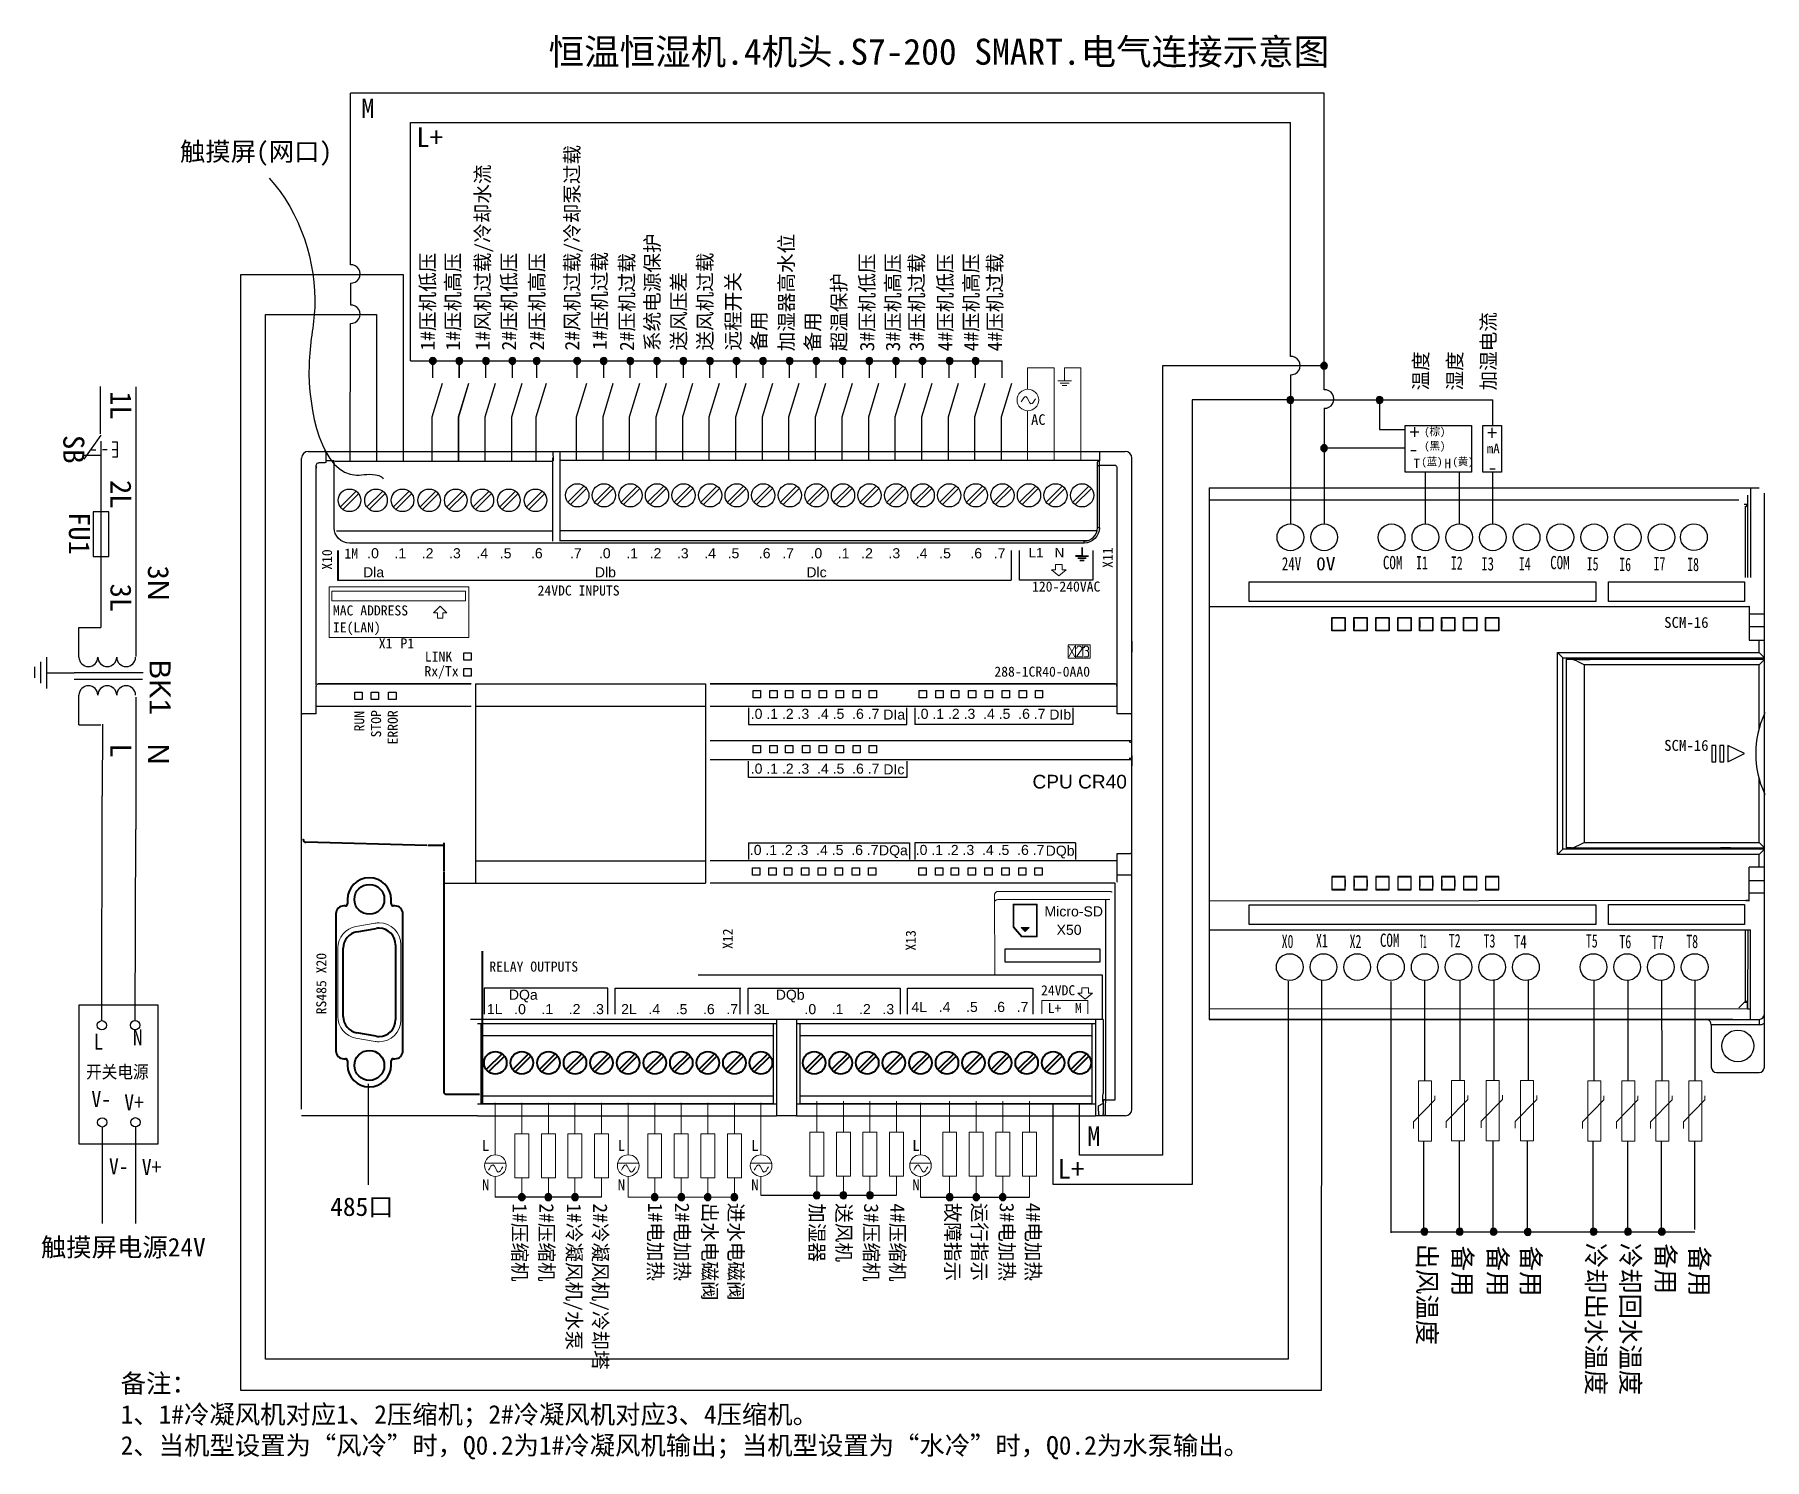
# Model space of a CAD drawing. Extents: x -168 to 92, y 131 to 346.
import ezdxf
from ezdxf.enums import TextEntityAlignment as Align

# ---------------------------------------------------------------- set-up
doc = ezdxf.new("R2010")
doc.units = 0
doc.header["$LTSCALE"] = 47.498
doc.header["$MEASUREMENT"] = 0
doc.layers.get('0').update_dxf_attribs({"linetype": 'CONTINUOUS'})
for name, color, linetype in [('102_P_AXES', 7, 'CONTINUOUS'), ('105_CURVES', 7, 'CONTINUOUS'), ('107_ROUNDS', 7, 'CONTINUOUS'), ('110_CUTS', 7, 'CONTINUOUS'), ('202_DETAIL_ITEMS', 7, 'CONTINUOUS'), ('FLAECHE_1_1', 7, 'CONTINUOUS'), ('FLAECHE_1_6', 7, 'CONTINUOUS'), ('FLAECHE_1_7', 7, 'CONTINUOUS'), ('FLAECHE_1_8', 7, 'CONTINUOUS'), ('Layer 1', 7, 'CONTINUOUS'), ('Wiring and comments', 7, 'CONTINUOUS')]:
    doc.layers.add(name, color=color, linetype=linetype)
doc.layers.add('控制线', color=7, linetype='CONTINUOUS', lineweight=25)
doc.layers.add('文本', color=7, linetype='CONTINUOUS', lineweight=25)
doc.styles.add('宋体', font='simhei.ttf', dxfattribs={"width": 0.9})

msp = doc.modelspace()

# ---------------------------------------------------------------- texts
at = {"color": 7, "linetype": 'ByBlock'}
for s, width, p, p2 in [('24V', 0.4875, (19.33, 265.05), (22.25, 265.05)), ('0V', 0.797727, (24.49, 265.05), (27.41, 265.05)), ('COM', 0.548437, (34.55, 265.23), (37.47, 265.23)), ('I1', 0.890625, (39.54, 265.2), (41.32, 265.2)), ('I2', 0.667969, (44.78, 265.16), (46.56, 265.16)), ('I3', 0.714844, (49.37, 265.04), (51.27, 265.04)), ('I4', 0.667969, (55.01, 265.04), (56.79, 265.04)), ('COM', 0.548437, (59.73, 265.23), (62.65, 265.23)), ('I5', 0.667969, (65.23, 265.04), (67.01, 265.04)), ('I6', 0.667969, (70.12, 264.95), (71.91, 264.95)), ('I7', 0.667969, (75.3, 265.07), (77.08, 265.07)), ('I8', 0.667969, (80.35, 264.95), (82.13, 264.95)), ('X0', 0.59375, (19.3, 208.21), (21.08, 208.21)), ('X1', 0.667969, (24.47, 208.33), (26.25, 208.33)), ('X2', 0.534375, (29.53, 208.21), (31.31, 208.21)), ('COM', 0.548437, (34.1, 208.39), (37.02, 208.39)), ('T1', 0.386719, (40.08, 208.2), (41.11, 208.2)), ('T2', 0.534375, (44.46, 208.33), (46.25, 208.33)), ('T3', 0.534375, (49.7, 208.29), (51.48, 208.29)), ('T4', 0.571875, (54.29, 208.17), (56.19, 208.17)), ('T5', 0.534375, (65.1, 208.29), (66.88, 208.29)), ('T6', 0.534375, (70.15, 208.17), (71.93, 208.17)), ('T7', 0.534375, (75.05, 208.08), (76.83, 208.08)), ('T8', 0.534375, (80.22, 208.2), (82, 208.2))]:
    msp.add_text(s, height=2, dxfattribs=dict(at, width=width)).set_placement(p, p2, align=Align.FIT)
at = {"insert": (-91.06, 345.08), "char_height": 3.92, "width": 153.7045, "attachment_point": 1}
msp.add_mtext('{\\fSimSun|b0|i0|c134|p2;恒温恒湿机.4机头.S7-200 SMART.电气连接示意图}', dxfattribs=at)
at = {"layer": 'Wiring and comments', "color": 7, "lineweight": 15, "insert": (-17.33, 288.55), "char_height": 1.6, "width": 8.5529, "attachment_point": 2}
msp.add_mtext('AC', dxfattribs=at)
at = {"layer": '控制线', "color": 7, "linetype": 'Continuous', "lineweight": 25, "char_height": 3.159, "attachment_point": 1, "rotation": 270}
for s, insert in [('{\\fSimHei|b0|i0|c134|p34;1L}', (-153.86, 292.02)), ('\\fSimHei|b0|i0|p34;SB', (-160.96, 285.43)), ('{\\fSimHei|b0|i0|c134|p34;2L}', (-153.86, 278.66)), ('\\fSimHei|b0|i0|p34;FU1', (-160.12, 273.84)), ('{\\fSimHei|b0|i0|c134|p34;3\\fArial|b0|i0|c0|p32;N}', (-148.22, 265.8)), ('{\\fSimHei|b0|i0|c134|p34;3L}', (-153.86, 263.07)), ('{\\fSimHei|b0|i0|c134|p34;L}', (-153.86, 239)), ('{\\fArial|b0|i0|c0|p32;N}', (-148.22, 239))]:
    msp.add_mtext(s, dxfattribs=dict(at, insert=insert))
at = {"layer": '控制线', "linetype": 'Continuous', "lineweight": 25, "insert": (-147.98, 251.63), "char_height": 3.159, "attachment_point": 1, "rotation": 270}
msp.add_mtext('{\\fArial|b0|i0|c0|p32;BK1}', dxfattribs=at)
at = {"layer": '文本', "linetype": 'Continuous', "lineweight": 25, "attachment_point": 1}
for s, insert, char_height in [('{\\fSimHei|b0|i0|c134|p34;M}', (-119.26, 336.07), 2.9484), ('{\\fSimHei|b0|i0|c134|p34;L+}', (-110.96, 331.73), 2.9484), ('{\\fSimHei|b0|i0|c134|p34;触摸屏(网口)}', (-146.56, 329.5), 2.8), ('{\\fSimHei|b0|i0|c134|p34;+}', (38.56, 287), 2.24), ('{\\fSimHei|b0|i0|c134|p34;(棕)}', (40.77, 286.54), 1.1669), ('{\\fSimHei|b0|i0|c134|p34;+}', (50.22, 286.88), 2.24), ('{\\fSimHei|b0|i0|c134|p34;(黑)}', (40.77, 284.38), 1.1669), ('{\\fSimHei|b0|i0|c134|p34;mA}', (50.17, 284.12), 1.44), ('{\\fSimHei|b0|i0|c134|p34;-}', (38.38, 284.46), 2.24), ('{\\fSimHei|b0|i0|c134|p34;T}', (39.15, 281.88), 1.44), ('{\\fSimHei|b0|i0|c134|p34;(蓝)}', (40.34, 282), 1.1669), ('{\\fSimHei|b0|i0|c134|p34;H}', (43.81, 281.86), 1.44), ('{\\fSimHei|b0|i0|c134|p34;(黄)}', (45.02, 282.02), 1.1669), ('{\\fSimHei|b0|i0|c134|p34;-}', (50.28, 281.69), 2.24), ('{\\fSimHei|b0|i0|c134|p34;1M}', (-121.8, 268.35), 1.5126), ('{\\f@Arial Unicode MS|b0|i0|c134|p34;.0    .1    .2    .3    .4   .5     .6       .7}', (-118.37, 268.39), 1.5126), ('{\\f@Arial Unicode MS|b0|i0|c134|p34;.0    .1   .2    .3    .4   .5     .6   .7}', (-83.48, 268.39), 1.5126), ('{\\f@Arial Unicode MS|b0|i0|c134|p34;.0    .1   .2    .3    .4   .5     .6   .7}', (-51.63, 268.39), 1.5126), ('{\\f@Arial Unicode MS|b0|i0|c134|p34;L1   N}', (-18.79, 268.44), 1.44), ('{\\f@Arial Unicode MS|b0|i0|c134|p34;Dla}', (-118.99, 265.53), 1.5126), ('{\\f@Arial Unicode MS|b0|i0|c134|p34;Dlb}', (-84.09, 265.53), 1.5126), ('{\\f@Arial Unicode MS|b0|i0|c134|p34;Dlc}', (-52.25, 265.53), 1.5126), ('{\\fSimHei|b0|i0|c134|p34;120-240VAC}', (-18.28, 263.38), 1.5126), ('{\\fSimHei|b0|i0|c134|p34;24VDC INPUTS}', (-92.72, 262.78), 1.5126), ('{\\fSimHei|b0|i0|c134|p34;MAC ADDRESS}', (-123.53, 259.78), 1.5126), ('{\\fSimHei|b0|i0|c134|p34;SCM-16}', (76.89, 258.04), 1.638), ('{\\fSimHei|b0|i0|c134|p34;IE(LAN)}', (-123.53, 257.22), 1.5126), ('{\\fSimHei|b0|i0|c134|p34;X1}', (-116.63, 254.82), 1.5126), ('{\\fSimHei|b0|i0|c134|p34;P1}', (-113.36, 254.82), 1.5126), ('{\\fSimHei|b0|i0|c134|p34;LINK}', (-109.69, 252.84), 1.5126), ('{\\fSimHei|b0|i0|c134|p34;Rx/Tx}', (-109.75, 250.64), 1.5126), ('{\\fSimHei|b0|i0|c134|p34;288-1CR40-0AA0}', (-23.95, 250.57), 1.5126), ('{\\f@Arial Unicode MS|b0|i0|c134|p34;.0 .1 .2 .3  .4 .5  .6 .7}', (-60.63, 244.22), 1.5126), ('{\\f@Arial Unicode MS|b0|i0|c134|p34;DIa}', (-40.67, 244.11), 1.5126), ('{\\f@Arial Unicode MS|b0|i0|c134|p34;.0 .1 .2 .3  .4 .5  .6 .7}', (-35.63, 244.22), 1.5126), ('{\\f@Arial Unicode MS|b0|i0|c134|p34;DIb}', (-15.67, 244.11), 1.5126), ('{\\fSimHei|b0|i0|c134|p34;SCM-16}', (76.89, 239.53), 1.638), ('{\\f@Arial Unicode MS|b0|i0|c134|p34;.0 .1 .2 .3  .4 .5  .6 .7}', (-60.63, 235.97), 1.5126), ('{\\f@Arial Unicode MS|b0|i0|c134|p34;DIc}', (-40.66, 235.86), 1.5126), ('{\\f@Arial Unicode MS|b0|i0|c134|p34;CPU CR40}', (-18.21, 234.28), 2.0572), ('{\\f@Arial Unicode MS|b0|i0|c134|p34;.0 .1 .2 .3  .4 .5  .6 .7}', (-60.76, 223.73), 1.5126), ('{\\f@Arial Unicode MS|b0|i0|c134|p34;DQa}', (-41.32, 223.68), 1.5126), ('{\\f@Arial Unicode MS|b0|i0|c134|p34;.0 .1 .2 .3  .4 .5  .6 .7}', (-35.79, 223.73), 1.5126), ('{\\f@Arial Unicode MS|b0|i0|c134|p34;DQb}', (-16.22, 223.62), 1.5126), ('{\\f@Arial Unicode MS|b0|i0|c134|p34;Micro-SD}', (-16.4, 214.48), 1.5126), ('{\\f@Arial Unicode MS|b0|i0|c134|p34;X50}', (-14.58, 211.71), 1.5126), ('{\\fSimHei|b0|i0|c134|p34;RELAY OUTPUTS}', (-99.99, 206.17), 1.5126), ('{\\f@Arial Unicode MS|b0|i0|c134|p34;DQa}', (-97.04, 201.94), 1.5126), ('{\\f@Arial Unicode MS|b0|i0|c134|p34;DQb}', (-56.86, 201.94), 1.5126), ('{\\fSimHei|b0|i0|c134|p34;24VDC}', (-16.92, 202.61), 1.5126), ('{\\f@Arial Unicode MS|b0|i0|c134|p34;1L   .0    .1    .2   .3}', (-100.35, 199.77), 1.5126), ('{\\f@Arial Unicode MS|b0|i0|c134|p34;2L   .4    .5    .6   .7}', (-80.14, 199.77), 1.5126), ('{\\f@Arial Unicode MS|b0|i0|c134|p34;3L         .0    .1    .2   .3}', (-60.17, 199.77), 1.5126), ('{\\f@Arial Unicode MS|b0|i0|c134|p34;4L   .4    .5    .6   .7}', (-36.43, 200.1), 1.5126), ('{\\fSimHei|b0|i0|c134|p34;L+  M}', (-15.92, 199.92), 1.5126), ('{\\fSimHei|b0|i0|c134|p34;M}', (-9.98, 181.37), 2.9484), ('{\\fSimHei|b0|i0|c134|p34;L}', (-101.09, 179.3), 1.638), ('{\\fSimHei|b0|i0|c134|p34;L}', (-80.65, 179.3), 1.638), ('{\\fSimHei|b0|i0|c134|p34;L}', (-60.56, 179.3), 1.638), ('{\\fSimHei|b0|i0|c134|p34;L}', (-36.3, 179.3), 1.638), ('{\\fSimHei|b0|i0|c134|p34;L+}', (-14.42, 176.44), 2.9484), ('{\\fSimHei|b0|i0|c134|p34;N}', (-101.09, 173.37), 1.638), ('{\\fSimHei|b0|i0|c134|p34;N}', (-80.65, 173.37), 1.638), ('{\\fSimHei|b0|i0|c134|p34;N}', (-60.56, 173.37), 1.638), ('{\\fSimHei|b0|i0|c134|p34;N}', (-36.3, 173.37), 1.638), ('{\\fSimHei|b0|i0|c134|p34;485口}', (-123.93, 170.69), 2.8), ('{\\fSimHei|b0|i0|c134|p34;触摸屏电源24V}', (-167.49, 164.58), 2.8), ('{\\fSimHei|b0|i0|c134|p34;备注：\\P1、1#冷凝风机对应1、2压缩机；2#冷凝风机对应3、4压缩机。\\P2、当机型设置为“风冷”时，Q0.2为1#冷凝风机输出；当机型设置为“水冷”时，Q0.2为水泵输出。}', (-155.48, 144.08), 2.8)]:
    msp.add_mtext(s, dxfattribs=dict(at, insert=insert, char_height=char_height))
at = {"layer": '文本', "linetype": 'Continuous', "lineweight": 25}
for s, insert, char_height, attachment_point, rotation in [('{\\fSimHei|b0|i0|c134|p34;2#风机过载/冷却泵过载}', (-88.6, 298.15), 2.1609, 1, 90), ('{\\fSimHei|b0|i0|c134|p34;1#风机过载/冷却水流}', (-102.08, 298.15), 2.1609, 1, 90), ('{\\fSimHei|b0|i0|c134|p34;系统电源保护}', (-76.53, 298.07), 2.1609, 1, 90), ('{\\fSimHei|b0|i0|c134|p34;加湿器高水位}', (-56.34, 298.02), 2.1609, 1, 90), ('{\\fSimHei|b0|i0|c134|p34;1#压机低压}', (-110.35, 298.15), 2.1609, 1, 90), ('{\\fSimHei|b0|i0|c134|p34;1#压机高压}', (-106.54, 298.15), 2.1609, 1, 90), ('{\\fSimHei|b0|i0|c134|p34;2#压机低压}', (-98.11, 298.15), 2.1609, 1, 90), ('{\\fSimHei|b0|i0|c134|p34;2#压机高压}', (-93.89, 298.15), 2.1609, 1, 90), ('{\\fSimHei|b0|i0|c134|p34;1#压机过载}', (-84.46, 298.25), 2.1609, 1, 90), ('{\\fSimHei|b0|i0|c134|p34;2#压机过载}', (-80.35, 298.07), 2.1609, 1, 90), ('{\\fSimHei|b0|i0|c134|p34;送风机过载}', (-68.58, 298.15), 2.1609, 1, 90), ('{\\fSimHei|b0|i0|c134|p34;3#压机低压}', (-44.2, 298.02), 2.1609, 1, 90), ('{\\fSimHei|b0|i0|c134|p34;3#压机高压}', (-40.31, 298.02), 2.1609, 1, 90), ('{\\fSimHei|b0|i0|c134|p34;3#压机过载}', (-36.73, 298.02), 2.1609, 1, 90), ('{\\fSimHei|b0|i0|c134|p34;4#压机低压}', (-32.43, 298.02), 2.1609, 1, 90), ('{\\fSimHei|b0|i0|c134|p34;4#压机高压}', (-28.53, 298.02), 2.1609, 1, 90), ('{\\fSimHei|b0|i0|c134|p34;4#压机过载}', (-24.95, 298.02), 2.1609, 1, 90), ('{\\fSimHei|b0|i0|c134|p34;送风压差}', (-72.55, 298.15), 2.1609, 1, 90), ('{\\fSimHei|b0|i0|c134|p34;远程开关}', (-64.36, 298.15), 2.1609, 1, 90), ('{\\fSimHei|b0|i0|c134|p34;超温保护}', (-48.42, 298.02), 2.1609, 1, 90), ('{\\fSimHei|b0|i0|c134|p34;备用}', (-60.47, 298.15), 2.1609, 1, 90), ('{\\fSimHei|b0|i0|c134|p34;备用}', (-52.39, 298.02), 2.1609, 1, 90), ('{\\fSimHei|b0|i0|c134|p34;加湿电流}', (49.35, 292.13), 2.1609, 1, 90), ('{\\fSimHei|b0|i0|c134|p34;温度}', (39.18, 292.13), 2.1609, 1, 90), ('{\\fSimHei|b0|i0|c134|p34;湿度}', (44.3, 292.13), 2.1609, 1, 90), ('{\\fSimHei|b0|i0|c134|p34;X11}', (-6.13, 265.43), 1.5126, 7, 90), ('{\\fSimHei|b0|i0|c134|p34;X10}', (-123.64, 265.14), 1.5126, 7, 90), ('{\\fSimHei|b0|i0|c134|p34;RUN}', (-118.79, 240.81), 1.5126, 7, 90), ('{\\fSimHei|b0|i0|c134|p34;STOP}', (-116.25, 239.91), 1.5126, 7, 90), ('{\\fSimHei|b0|i0|c134|p34;ERROR}', (-113.74, 238.85), 1.5126, 7, 90), ('{\\fSimHei|b0|i0|c134|p34;X12}', (-63.33, 208.06), 1.5126, 7, 90), ('{\\fSimHei|b0|i0|c134|p34;X13}', (-35.76, 207.82), 1.5126, 7, 90), ('{\\fSimHei|b0|i0|c134|p34;RS485 X20}', (-126.04, 198.22), 1.5126, 1, 90), ('\\A1;{\\fSimHei|b0|i0|c134|p34;1#压缩机}', (-94.32, 169.79), 2.1609, 1, 270), ('\\A1;{\\fSimHei|b0|i0|c134|p34;2#压缩机}', (-90.28, 169.79), 2.1609, 1, 270), ('\\A1;{\\fSimHei|b0|i0|c134|p34;1#冷凝风机/水泵}', (-86.15, 169.79), 2.1609, 1, 270), ('\\A1;{\\fSimHei|b0|i0|c134|p34;2#\\A0;冷凝风机/冷却塔}', (-82.2, 169.79), 2.1609, 1, 270), ('\\A1;{\\fSimHei|b0|i0|c134|p34;1#\\A0;电加热}', (-73.91, 169.88), 2.1609, 1, 270), ('\\A1;{\\fSimHei|b0|i0|c134|p34;2#\\A0;电加热}', (-69.87, 169.88), 2.1609, 1, 270), ('\\A1;{\\fSimHei|b0|i0|c134|p34;出水电磁阀}', (-65.73, 169.88), 2.1609, 1, 270), ('\\A1;{\\fSimHei|b0|i0|c134|p34;进水电磁阀}', (-61.79, 169.88), 2.1609, 1, 270), ('\\A1;{\\fSimHei|b0|i0|c134|p34;加湿器}', (-49.57, 169.79), 2.1609, 1, 270), ('\\A1;{\\fSimHei|b0|i0|c134|p34;送风机}', (-45.53, 169.79), 2.1609, 1, 270), ('\\A1;{\\fSimHei|b0|i0|c134|p34;3#压缩机}', (-41.4, 169.79), 2.1609, 1, 270), ('\\A1;{\\fSimHei|b0|i0|c134|p34;4#压缩机}', (-37.45, 169.79), 2.1609, 1, 270), ('\\A1;{\\fSimHei|b0|i0|c134|p34;故障指示}', (-29.16, 169.88), 2.1609, 1, 270), ('\\A1;{\\fSimHei|b0|i0|c134|p34;运行指示}', (-25.12, 169.88), 2.1609, 1, 270), ('\\A1;{\\fSimHei|b0|i0|c134|p34;3#电加热}', (-20.98, 169.88), 2.1609, 1, 270), ('\\A1;{\\fSimHei|b0|i0|c134|p34;4#电加热}', (-17.03, 169.88), 2.1609, 1, 270), ('{\\fSimHei|b0|i0|c134|p34;出风温度}', (42.6, 163.73), 2.8, 1, 270), ('{\\fSimHei|b0|i0|c134|p34;备用}', (47.94, 163.39), 2.8, 1, 270), ('{\\fSimHei|b0|i0|c134|p34;备用}', (53.24, 163.39), 2.8, 1, 270), ('{\\fSimHei|b0|i0|c134|p34;备用}', (58.22, 163.39), 2.8, 1, 270), ('{\\fSimHei|b0|i0|c134|p34;冷却出水温度}', (68.02, 163.84), 2.8, 1, 270), ('{\\fSimHei|b0|i0|c134|p34;冷却回水温度}', (73.21, 163.84), 2.8, 1, 270), ('{\\fSimHei|b0|i0|c134|p34;备用}', (78.53, 163.76), 2.8, 1, 270), ('{\\fSimHei|b0|i0|c134|p34;备用}', (83.6, 163.39), 2.8, 1, 270)]:
    msp.add_mtext(s, dxfattribs=dict(at, insert=insert, char_height=char_height, attachment_point=attachment_point, rotation=rotation))
at = {"layer": '文本', "linetype": 'Continuous', "lineweight": 25, "attachment_point": 1, "style": '宋体'}
for s, insert, char_height in [('\\fSimHei|b0|i0|p34;N', (-153.65, 195.96), 2.4), ('\\fSimHei|b0|i0|p34;L', (-159.56, 195.32), 2.4), ('{\\fSimHei|b0|i0|c134|p34;开关电源}', (-160.7, 190.53), 1.92), ('\\fSimHei|b0|i0|p34;V-', (-159.88, 186.67), 2.4), ('\\fSimHei|b0|i0|p34;V+', (-154.94, 186.19), 2.4), ('\\fSimHei|b0|i0|p34;V-', (-157.24, 176.57), 2.4), ('\\fSimHei|b0|i0|p34;V+', (-152.3, 176.45), 2.4)]:
    msp.add_mtext(s, dxfattribs=dict(at, insert=insert, char_height=char_height))

# ---------------------------------------------------------------- blocks, each defined once
blk = doc.blocks.new('CAXBLOCK230', base_point=(492.26, -16.62))
at = {"layer": '控制线', "linetype": 'Continuous', "lineweight": 25}
blk.add_hatch(color=256, dxfattribs=at).paths.add_polyline_path([(1252.83, 322.31), (1252.31, 322.31), (1252.31, 322.23), (1252.33, 322.15), (1252.36, 322.08), (1252.41, 322.01), (1252.46, 321.94), (1252.52, 321.89), (1252.59, 321.85), (1252.67, 321.82), (1252.75, 321.8), (1252.83, 321.79), (1252.91, 321.8), (1252.99, 321.82), (1253.06, 321.85), (1253.13, 321.89), (1253.2, 321.94), (1253.25, 322.01), (1253.29, 322.08), (1253.32, 322.15), (1253.34, 322.23), (1253.35, 322.31)], flags=0)
for p, q in [((1252.83, 322.31), (1252.31, 322.31)), ((1253.35, 322.31), (1252.83, 322.31))]:
    blk.add_line(p, q, dxfattribs=at)
blk.add_arc((1252.83, 322.31), 0.52, 180, 360, dxfattribs=at)
blk = doc.blocks.new('CAXBLOCK231', base_point=(492.26, -16.62))
at = {"layer": '控制线', "linetype": 'Continuous', "lineweight": 25}
blk.add_hatch(color=256, dxfattribs=at).paths.add_polyline_path([(1252.83, 322.31), (1253.35, 322.31), (1253.34, 322.39), (1253.32, 322.47), (1253.29, 322.55), (1253.25, 322.62), (1253.2, 322.68), (1253.13, 322.73), (1253.06, 322.78), (1252.99, 322.81), (1252.91, 322.83), (1252.83, 322.83), (1252.75, 322.83), (1252.67, 322.81), (1252.59, 322.78), (1252.52, 322.73), (1252.46, 322.68), (1252.41, 322.62), (1252.36, 322.55), (1252.33, 322.47), (1252.31, 322.39), (1252.31, 322.31)], flags=0)
for p, q in [((1252.31, 322.31), (1252.83, 322.31)), ((1252.83, 322.31), (1253.35, 322.31))]:
    blk.add_line(p, q, dxfattribs=at)
blk.add_arc((1252.83, 322.31), 0.52, 0, 180, dxfattribs=at)
blk = doc.blocks.new('CAXBLOCK229', base_point=(1252.57, 322.31))
at = {"layer": '控制线', "linetype": 'Continuous', "lineweight": 25}
for name in ['CAXBLOCK231', 'CAXBLOCK230']:
    blk.add_blockref(name, (492.26, -16.62), dxfattribs=at)

# ---------------------------------------------------------------- linework, layer by layer
for p, q in [((20.62, 297.25), (20.62, 332.47)), ((-158.57, 292.72), (-158.57, 285.61)), ((-153.13, 252.07), (-153.13, 292.68)), ((51.11, 286.84), (51.11, 290.71)), ((40.94, 272.04), (40.94, 279.83)), ((46.06, 272.04), (46.06, 279.83)), ((51.11, 272.04), (51.11, 279.83)), ((8.41, 277.47), (8.41, 197.47)), ((-102.04, 247.96), (-102.04, 217.96)), ((-67.44, 247.96), (-67.44, 217.96)), ((-153.18, 245.95), (-153.2, 226.07)), ((-158.21, 241.9), (-158.25, 231.12)), ((-158.31, 197.28), (-158.25, 231.12)), ((-153.31, 197.29), (-153.2, 226.07)), ((35.75, 203.15), (35.75, 165.35)), ((40.82, 203.28), (40.82, 188.16)), ((46.13, 203.39), (46.13, 188.27)), ((51.23, 203.48), (51.25, 188.3)), ((56.4, 203.46), (56.42, 188.28)), ((66.3, 203.28), (66.3, 188.16)), ((71.4, 203.37), (71.42, 188.19)), ((76.51, 203.42), (76.53, 188.21)), ((81.5, 203.28), (81.52, 188.21)), ((89.43, 199.07), (8.41, 199.02)), ((-118.23, 187.79), (-118.23, 172.55)), ((40.71, 165.49), (40.72, 179.02)), ((46.08, 165.82), (46.08, 179.17)), ((51.17, 165.82), (51.17, 179.17)), ((56.33, 165.79), (56.33, 179.15)), ((66.18, 165.49), (66.2, 179.02)), ((71.4, 165.82), (71.4, 179.11)), ((76.51, 165.82), (76.51, 179.11)), ((81.5, 165.82), (81.5, 179.11)), ((-83.09, 170.71), (-99.09, 170.71)), ((-59.09, 170.99), (-38.68, 170.99)), ((-35.09, 170.71), (-18.68, 170.71)), ((35.75, 165.49), (81.53, 165.51))]:
    msp.add_line(p, q)
at = {"color": 7, "linetype": 'Continuous'}
for p, q in [((-111.85, 296.61), (-22.78, 296.59)), ((-108.49, 294.06), (-108.49, 296.59)), ((-104.5, 294.06), (-104.5, 296.59)), ((-104.49, 294.06), (-104.49, 296.59)), ((-100.5, 294.06), (-100.5, 296.59)), ((-100.49, 294.06), (-100.49, 296.59)), ((-96.5, 294.06), (-96.5, 296.59)), ((-92.85, 294.06), (-92.85, 296.59)), ((-86.76, 294.06), (-86.76, 296.59)), ((-82.76, 294.06), (-82.76, 296.59)), ((-82.76, 294.06), (-82.76, 296.59)), ((-78.76, 294.06), (-78.76, 296.59)), ((-74.76, 294.06), (-74.76, 296.59)), ((-70.76, 294.06), (-70.76, 296.59)), ((-66.77, 294.06), (-66.77, 296.59)), ((-62.77, 294.06), (-62.77, 296.59)), ((-58.77, 294.06), (-58.77, 296.59)), ((-54.77, 294.06), (-54.77, 296.59)), ((-50.77, 294.06), (-50.77, 296.59)), ((-46.77, 294.06), (-46.77, 296.59)), ((-42.77, 294.06), (-42.77, 296.59)), ((-42.77, 294.06), (-42.77, 296.59)), ((-38.77, 294.06), (-38.77, 296.59)), ((-38.77, 294.06), (-38.77, 296.59)), ((-34.77, 294.06), (-34.77, 296.59)), ((-34.77, 294.06), (-34.77, 296.59)), ((-30.77, 294.06), (-30.77, 296.59)), ((-26.78, 294.06), (-26.78, 296.59)), ((-22.78, 294.06), (-22.78, 296.59)), ((-108.59, 288.17), (-107.05, 293.21)), ((-104.6, 288.17), (-103.05, 293.21)), ((-104.59, 288.17), (-103.05, 293.21)), ((-100.6, 288.17), (-99.05, 293.21)), ((-100.59, 288.17), (-99.05, 293.21)), ((-96.6, 288.17), (-95.05, 293.21)), ((-92.95, 288.17), (-91.4, 293.21)), ((-86.86, 288.17), (-85.31, 293.21)), ((-82.86, 288.17), (-81.32, 293.21)), ((-78.86, 288.17), (-77.32, 293.21)), ((-74.86, 288.17), (-73.32, 293.21)), ((-70.86, 288.17), (-69.32, 293.21)), ((-66.87, 288.17), (-65.32, 293.21)), ((-62.87, 288.17), (-61.32, 293.21)), ((-58.87, 288.17), (-57.32, 293.21)), ((-54.87, 288.17), (-53.32, 293.21)), ((-50.87, 288.17), (-49.32, 293.21)), ((-46.87, 288.17), (-45.32, 293.21)), ((-42.87, 288.17), (-41.33, 293.21)), ((-42.87, 288.17), (-41.33, 293.21)), ((-38.87, 288.17), (-37.33, 293.21)), ((-38.87, 288.17), (-37.33, 293.21)), ((-34.87, 288.17), (-33.33, 293.21)), ((-34.87, 288.17), (-33.33, 293.21)), ((-30.87, 288.17), (-29.33, 293.21)), ((-26.88, 288.17), (-25.33, 293.21)), ((-22.88, 288.17), (-21.33, 293.21)), ((-108.59, 281.57), (-108.59, 288.17)), ((-104.6, 281.57), (-104.6, 288.17)), ((-104.59, 281.57), (-104.59, 288.17)), ((-100.6, 281.57), (-100.6, 288.17)), ((-100.59, 281.57), (-100.59, 288.17)), ((-96.6, 281.57), (-96.6, 288.17)), ((-92.95, 281.57), (-92.95, 288.17)), ((-86.86, 281.57), (-86.86, 288.17)), ((-82.86, 281.57), (-82.86, 288.17)), ((-78.86, 281.57), (-78.86, 288.17)), ((-74.86, 281.57), (-74.86, 288.17)), ((-70.86, 281.57), (-70.86, 288.17)), ((-66.87, 281.57), (-66.87, 288.17)), ((-62.87, 281.57), (-62.87, 288.17)), ((-58.87, 281.57), (-58.87, 288.17)), ((-54.87, 281.57), (-54.87, 288.17)), ((-50.87, 281.57), (-50.87, 288.17)), ((-46.87, 281.57), (-46.87, 288.17)), ((-42.87, 281.57), (-42.87, 288.17)), ((-42.87, 281.57), (-42.87, 288.17)), ((-38.87, 281.57), (-38.87, 288.17)), ((-38.87, 281.57), (-38.87, 288.17)), ((-34.87, 281.57), (-34.87, 288.17)), ((-34.87, 281.57), (-34.87, 288.17)), ((-30.87, 281.57), (-30.87, 288.17)), ((-26.88, 281.57), (-26.88, 288.17)), ((-22.88, 281.57), (-22.88, 288.17))]:
    msp.add_line(p, q, dxfattribs=at)
at = {"linetype": 'Continuous'}
for p, q in [((-124.46, 281.52), (-124.53, 281.55)), ((-123.19, 281.47), (-90.4, 281.47)), ((-90.4, 269.46), (-90.4, 281.97)), ((-89.38, 281.65), (-89.38, 269.46)), ((-89.38, 281.65), (-8.1, 281.65)), ((-8.1, 281.65), (-8.1, 281.52)), ((-120.03, 276.96), (-122.4, 274.6)), ((-122.06, 274.23), (-119.69, 276.6)), ((-116.03, 276.96), (-118.4, 274.6)), ((-118.06, 274.23), (-115.69, 276.6)), ((-112.03, 276.96), (-114.4, 274.6)), ((-114.06, 274.23), (-111.69, 276.6)), ((-108.03, 276.96), (-110.4, 274.6)), ((-110.06, 274.23), (-107.69, 276.6)), ((-104.03, 276.96), (-106.4, 274.6)), ((-106.06, 274.23), (-103.69, 276.6)), ((-100.03, 276.96), (-102.4, 274.6)), ((-102.06, 274.23), (-99.69, 276.6)), ((-96.03, 276.96), (-98.4, 274.6)), ((-98.06, 274.23), (-95.69, 276.6)), ((-92.03, 276.96), (-94.4, 274.6)), ((-94.06, 274.23), (-91.69, 276.6)), ((-85.73, 277.71), (-88.1, 275.35)), ((-87.76, 274.98), (-85.39, 277.35)), ((-81.73, 277.71), (-84.1, 275.35)), ((-83.76, 274.98), (-81.39, 277.35)), ((-77.73, 277.71), (-80.1, 275.35)), ((-79.76, 274.98), (-77.39, 277.35)), ((-73.73, 277.71), (-76.1, 275.35)), ((-75.76, 274.98), (-73.39, 277.35)), ((-69.73, 277.71), (-72.1, 275.35)), ((-71.76, 274.98), (-69.39, 277.35)), ((-65.73, 277.71), (-68.1, 275.35)), ((-67.76, 274.98), (-65.39, 277.35)), ((-61.73, 277.71), (-64.1, 275.35)), ((-63.76, 274.98), (-61.39, 277.35)), ((-57.73, 277.71), (-60.1, 275.35)), ((-59.76, 274.98), (-57.39, 277.35)), ((-53.73, 277.71), (-56.1, 275.35)), ((-55.76, 274.98), (-53.39, 277.35)), ((-49.73, 277.71), (-52.1, 275.35)), ((-51.76, 274.98), (-49.39, 277.35)), ((-45.73, 277.71), (-48.1, 275.35)), ((-47.76, 274.98), (-45.39, 277.35)), ((-41.73, 277.71), (-44.1, 275.35)), ((-43.76, 274.98), (-41.39, 277.35)), ((-37.73, 277.71), (-40.1, 275.35)), ((-39.76, 274.98), (-37.39, 277.35)), ((-33.73, 277.71), (-36.1, 275.35)), ((-35.76, 274.98), (-33.39, 277.35)), ((-29.73, 277.71), (-32.1, 275.35)), ((-31.76, 274.98), (-29.39, 277.35)), ((-25.73, 277.71), (-28.1, 275.35)), ((-27.76, 274.98), (-25.39, 277.35)), ((-21.73, 277.71), (-24.1, 275.35)), ((-23.76, 274.98), (-21.39, 277.35)), ((-17.73, 277.71), (-20.1, 275.35)), ((-19.76, 274.98), (-17.39, 277.35)), ((-13.73, 277.71), (-16.1, 275.35)), ((-15.76, 274.98), (-13.39, 277.35)), ((-9.73, 277.71), (-12.1, 275.35)), ((-11.76, 274.98), (-9.39, 277.35)), ((-122.99, 271.02), (-90.4, 271.02)), ((-89.38, 271.05), (-8.49, 271.05)), ((-89.38, 269.55), (-9.88, 269.55)), ((-102.04, 247.96), (-67.44, 247.96)), ((-101.76, 196.87), (-56.73, 196.87)), ((-101.26, 196.83), (-101.26, 184.83)), ((-57.26, 196.83), (-57.26, 184.83)), ((-56.73, 197.46), (-56.73, 182.96)), ((-53.76, 197.46), (-53.76, 182.96)), ((-53.76, 196.87), (-8.73, 196.87)), ((-53.26, 196.83), (-53.26, 184.83)), ((-9.26, 196.83), (-9.26, 184.83)), ((-8.73, 197.46), (-8.73, 182.96)), ((-101.26, 195.05), (-57.26, 195.05)), ((-53.26, 195.05), (-9.26, 195.05)), ((-101.26, 185.98), (-57.26, 185.98)), ((-53.26, 185.98), (-9.26, 185.98)), ((-101.76, 184.77), (-56.73, 184.77)), ((-101.76, 182.96), (-56.73, 182.96)), ((-101.26, 184.83), (-57.26, 184.83)), ((-53.76, 184.77), (-8.73, 184.77)), ((-53.76, 182.96), (-8.73, 182.96)), ((-53.26, 184.83), (-9.26, 184.83))]:
    msp.add_line(p, q, dxfattribs=at)
at = {"color": 7}
for p, q in [((8.41, 277.47), (91.18, 277.47)), ((89.45, 276.37), (89.45, 274.95)), ((89.48, 263.97), (89.48, 276.37)), ((89.88, 277.47), (89.88, 263.97)), ((91.98, 190.27), (91.98, 276.67)), ((8.41, 275.66), (88.12, 275.66)), ((89.45, 274.95), (88.91, 274.95)), ((89.45, 274.95), (89.13, 274.62)), ((89.13, 263.97), (89.13, 274.72)), ((89.68, 259.57), (8.41, 259.57)), ((26.88, 255.97), (26.88, 257.97)), ((26.93, 257.92), (26.88, 257.97)), ((26.88, 257.97), (28.88, 257.97)), ((26.93, 256.02), (26.93, 257.92)), ((26.93, 257.92), (28.83, 257.92)), ((28.83, 257.92), (28.88, 257.97)), ((28.83, 257.92), (28.83, 256.02)), ((28.88, 257.97), (28.88, 255.97)), ((30.18, 255.97), (30.18, 257.97)), ((30.23, 257.92), (30.18, 257.97)), ((30.18, 257.97), (32.18, 257.97)), ((30.23, 256.02), (30.23, 257.92)), ((30.23, 257.92), (32.13, 257.92)), ((32.13, 257.92), (32.18, 257.97)), ((32.13, 257.92), (32.13, 256.02)), ((32.18, 257.97), (32.18, 255.97)), ((33.48, 255.97), (33.48, 257.97)), ((33.53, 257.92), (33.48, 257.97)), ((33.48, 257.97), (35.48, 257.97)), ((33.53, 256.02), (33.53, 257.92)), ((33.53, 257.92), (35.43, 257.92)), ((35.43, 257.92), (35.48, 257.97)), ((35.43, 257.92), (35.43, 256.02)), ((35.48, 257.97), (35.48, 255.97)), ((36.78, 255.97), (36.78, 257.97)), ((36.83, 257.92), (36.78, 257.97)), ((36.78, 257.97), (38.78, 257.97)), ((36.83, 256.02), (36.83, 257.92)), ((36.83, 257.92), (38.73, 257.92)), ((38.73, 257.92), (38.78, 257.97)), ((38.73, 257.92), (38.73, 256.02)), ((38.78, 257.97), (38.78, 255.97)), ((40.08, 255.97), (40.08, 257.97)), ((40.13, 257.92), (40.08, 257.97)), ((40.08, 257.97), (42.08, 257.97)), ((40.13, 256.02), (40.13, 257.92)), ((40.13, 257.92), (42.03, 257.92)), ((42.03, 257.92), (42.08, 257.97)), ((42.03, 257.92), (42.03, 256.02)), ((42.08, 257.97), (42.08, 255.97)), ((43.38, 255.97), (43.38, 257.97)), ((43.43, 257.92), (43.38, 257.97)), ((43.38, 257.97), (45.38, 257.97)), ((43.43, 256.02), (43.43, 257.92)), ((43.43, 257.92), (45.33, 257.92)), ((45.33, 257.92), (45.38, 257.97)), ((45.33, 257.92), (45.33, 256.02)), ((45.38, 257.97), (45.38, 255.97)), ((46.68, 255.97), (46.68, 257.97)), ((46.73, 257.92), (46.68, 257.97)), ((46.68, 257.97), (48.68, 257.97)), ((46.73, 256.02), (46.73, 257.92)), ((46.73, 257.92), (48.63, 257.92)), ((48.63, 257.92), (48.68, 257.97)), ((48.63, 257.92), (48.63, 256.02)), ((48.68, 257.97), (48.68, 255.97)), ((49.98, 255.97), (49.98, 257.97)), ((50.03, 257.92), (49.98, 257.97)), ((49.98, 257.97), (51.98, 257.97)), ((50.03, 256.02), (50.03, 257.92)), ((50.03, 257.92), (51.93, 257.92)), ((51.93, 257.92), (51.98, 257.97)), ((51.93, 257.92), (51.93, 256.02)), ((51.98, 257.97), (51.98, 255.97)), ((89.18, 259.6), (89.19, 259.6)), ((89.19, 259.59), (89.18, 259.6)), ((89.19, 259.6), (89.28, 259.6)), ((89.28, 259.59), (89.19, 259.59)), ((89.28, 259.6), (89.44, 259.6)), ((89.44, 259.59), (89.28, 259.59)), ((89.44, 259.6), (89.63, 259.6)), ((89.63, 259.59), (89.44, 259.59)), ((89.63, 259.57), (89.63, 259.6)), ((89.68, 259.6), (89.63, 259.6)), ((89.68, 259.59), (89.63, 259.59)), ((89.68, 259.66), (89.68, 259.6)), ((89.68, 259.57), (89.68, 254.57)), ((89.68, 258.5), (91.98, 258.5)), ((26.93, 256.02), (26.88, 255.97)), ((28.88, 255.97), (26.88, 255.97)), ((28.83, 256.02), (26.93, 256.02)), ((28.83, 256.02), (28.88, 255.97)), ((28.86, 257.47), (28.86, 256.47)), ((30.23, 256.02), (30.18, 255.97)), ((32.18, 255.97), (30.18, 255.97)), ((30.2, 257.47), (30.2, 256.47)), ((32.13, 256.02), (30.23, 256.02)), ((32.13, 256.02), (32.18, 255.97)), ((32.16, 257.47), (32.16, 256.47)), ((33.53, 256.02), (33.48, 255.97)), ((35.48, 255.97), (33.48, 255.97)), ((33.5, 257.47), (33.5, 256.47)), ((35.43, 256.02), (33.53, 256.02)), ((35.43, 256.02), (35.48, 255.97)), ((35.46, 257.47), (35.46, 256.47)), ((36.83, 256.02), (36.78, 255.97)), ((38.78, 255.97), (36.78, 255.97)), ((36.8, 257.47), (36.8, 256.47)), ((38.73, 256.02), (36.83, 256.02)), ((38.73, 256.02), (38.78, 255.97)), ((38.76, 257.47), (38.76, 256.47)), ((40.13, 256.02), (40.08, 255.97)), ((42.08, 255.97), (40.08, 255.97)), ((40.1, 257.47), (40.1, 256.47)), ((42.03, 256.02), (40.13, 256.02)), ((42.03, 256.02), (42.08, 255.97)), ((42.06, 257.47), (42.06, 256.47)), ((43.43, 256.02), (43.38, 255.97)), ((45.38, 255.97), (43.38, 255.97)), ((43.4, 257.47), (43.4, 256.47)), ((45.33, 256.02), (43.43, 256.02)), ((45.33, 256.02), (45.38, 255.97)), ((45.36, 257.47), (45.36, 256.47)), ((46.73, 256.02), (46.68, 255.97)), ((48.68, 255.97), (46.68, 255.97)), ((46.7, 257.47), (46.7, 256.47)), ((48.63, 256.02), (46.73, 256.02)), ((48.63, 256.02), (48.68, 255.97)), ((48.66, 257.47), (48.66, 256.47)), ((50.03, 256.02), (49.98, 255.97)), ((51.98, 255.97), (49.98, 255.97)), ((50, 257.47), (50, 256.47)), ((51.93, 256.02), (50.03, 256.02)), ((51.93, 256.02), (51.98, 255.97)), ((89.68, 256.61), (91.98, 256.61)), ((60.83, 222.27), (60.83, 252.67)), ((60.83, 252.67), (61.63, 251.87)), ((60.83, 252.67), (91.18, 252.67)), ((89.68, 254.57), (91.98, 254.57)), ((91.18, 252.67), (91.18, 254.57)), ((91.18, 252.67), (91.98, 251.87)), ((61.63, 223.07), (61.63, 251.87)), ((61.63, 251.87), (91.98, 251.87)), ((62.13, 251.67), (62.13, 223.27)), ((62.16, 251.67), (62.13, 251.67)), ((62.13, 251.67), (63.83, 251.67)), ((62.26, 251.66), (62.16, 251.67)), ((62.43, 251.65), (62.26, 251.66)), ((62.65, 251.64), (62.43, 251.65)), ((62.93, 251.64), (62.65, 251.64)), ((63.14, 251.61), (62.93, 251.64)), ((91.98, 251.64), (62.93, 251.64)), ((63.4, 251.54), (63.14, 251.61)), ((63.7, 251.42), (63.4, 251.54)), ((64.03, 251.26), (63.7, 251.42)), ((63.73, 251.87), (63.73, 251.67)), ((63.83, 251.67), (63.83, 251.87)), ((63.83, 251.67), (63.87, 251.67)), ((63.87, 251.67), (63.97, 251.66)), ((63.97, 251.66), (64.12, 251.66)), ((64.42, 251.06), (64.03, 251.26)), ((64.12, 251.66), (64.33, 251.66)), ((64.33, 251.66), (64.57, 251.66)), ((64.83, 250.84), (64.42, 251.06)), ((64.57, 251.66), (64.83, 251.66)), ((64.83, 251.66), (65.09, 251.66)), ((64.83, 250.84), (64.83, 224.11)), ((91.18, 250.84), (64.83, 250.84)), ((65.09, 251.66), (65.33, 251.66)), ((65.33, 251.66), (65.54, 251.66)), ((65.54, 251.66), (65.7, 251.66)), ((65.7, 251.66), (65.8, 251.67)), ((65.8, 251.67), (65.83, 251.67)), ((65.83, 251.67), (65.83, 251.87)), ((65.83, 251.67), (85.38, 251.67)), ((65.93, 251.87), (65.93, 251.67)), ((85.38, 251.87), (85.38, 251.67)), ((85.41, 251.67), (85.38, 251.67)), ((85.5, 251.67), (85.41, 251.67)), ((85.64, 251.66), (85.5, 251.67)), ((85.82, 251.66), (85.64, 251.66)), ((86.02, 251.66), (85.82, 251.66)), ((86.24, 251.66), (86.02, 251.66)), ((86.44, 251.66), (86.24, 251.66)), ((86.63, 251.66), (86.44, 251.66)), ((86.76, 251.67), (86.63, 251.66)), ((86.85, 251.67), (86.76, 251.67)), ((86.88, 251.67), (86.85, 251.67)), ((86.88, 251.87), (86.88, 251.67)), ((86.88, 251.67), (91.98, 251.67)), ((91.98, 251.64), (91.18, 250.84)), ((91.18, 241.25), (91.18, 250.84)), ((91.98, 251.64), (91.98, 251.64)), ((91.98, 243.54), (91.97, 243.46)), ((91.98, 243.71), (91.98, 243.63)), ((91.98, 243.63), (91.98, 243.54)), ((84.08, 238.72), (84.08, 236.22)), ((84.68, 238.72), (84.08, 238.72)), ((84.68, 236.22), (84.68, 238.72)), ((85.28, 238.72), (85.28, 236.22)), ((85.88, 238.72), (85.28, 238.72)), ((85.88, 236.22), (85.88, 238.72)), ((86.48, 238.72), (86.48, 236.22)), ((88.98, 237.47), (86.48, 238.72)), ((86.48, 236.22), (88.98, 237.47)), ((84.08, 236.22), (84.68, 236.22)), ((85.28, 236.22), (85.88, 236.22)), ((91.18, 224.11), (91.18, 233.7)), ((91.97, 231.49), (91.98, 231.4)), ((91.98, 231.4), (91.98, 231.32)), ((91.98, 231.32), (91.98, 231.23)), ((64.42, 223.88), (64.83, 224.11)), ((64.83, 224.11), (91.18, 224.11)), ((91.18, 224.11), (91.98, 223.31)), ((60.83, 222.27), (61.63, 223.07)), ((91.18, 222.27), (60.83, 222.27)), ((91.98, 223.07), (61.63, 223.07)), ((62.16, 223.28), (62.13, 223.27)), ((62.13, 223.27), (63.83, 223.27)), ((62.26, 223.29), (62.16, 223.28)), ((62.43, 223.29), (62.26, 223.29)), ((62.65, 223.3), (62.43, 223.29)), ((62.93, 223.31), (62.65, 223.3)), ((62.93, 223.31), (63.14, 223.33)), ((62.93, 223.31), (91.98, 223.31)), ((63.14, 223.33), (63.4, 223.41)), ((63.4, 223.41), (63.7, 223.52)), ((63.7, 223.52), (64.03, 223.68)), ((63.73, 223.07), (63.73, 223.27)), ((63.83, 223.27), (63.87, 223.28)), ((63.83, 223.07), (63.83, 223.27)), ((63.87, 223.28), (63.97, 223.28)), ((63.97, 223.28), (64.12, 223.28)), ((64.03, 223.68), (64.42, 223.88)), ((64.12, 223.28), (64.33, 223.29)), ((64.33, 223.29), (64.57, 223.29)), ((64.57, 223.29), (64.83, 223.29)), ((64.83, 223.29), (65.09, 223.29)), ((65.09, 223.29), (65.33, 223.29)), ((65.33, 223.29), (65.54, 223.28)), ((65.54, 223.28), (65.7, 223.28)), ((65.7, 223.28), (65.8, 223.28)), ((65.8, 223.28), (65.83, 223.27)), ((65.83, 223.07), (65.83, 223.27)), ((65.83, 223.27), (85.38, 223.27)), ((65.93, 223.07), (65.93, 223.27)), ((85.41, 223.28), (85.38, 223.27)), ((85.38, 223.07), (85.38, 223.27)), ((85.5, 223.28), (85.41, 223.28)), ((85.64, 223.28), (85.5, 223.28)), ((85.82, 223.28), (85.64, 223.28)), ((86.02, 223.29), (85.82, 223.28)), ((86.24, 223.29), (86.02, 223.29)), ((86.44, 223.28), (86.24, 223.29)), ((86.63, 223.28), (86.44, 223.28)), ((86.76, 223.28), (86.63, 223.28)), ((86.85, 223.28), (86.76, 223.28)), ((86.88, 223.27), (86.85, 223.28)), ((86.88, 223.07), (86.88, 223.27)), ((86.88, 223.27), (91.98, 223.27)), ((91.18, 222.27), (91.98, 223.07)), ((91.18, 220.37), (91.18, 222.27)), ((91.98, 223.31), (91.98, 223.31)), ((26.88, 218.97), (26.88, 216.97)), ((26.93, 218.92), (26.88, 218.97)), ((28.88, 218.97), (26.88, 218.97)), ((26.93, 217.02), (26.93, 218.92)), ((26.93, 218.92), (28.83, 218.92)), ((28.83, 218.92), (28.88, 218.97)), ((28.83, 218.92), (28.83, 217.02)), ((28.88, 216.97), (28.88, 218.97)), ((30.18, 218.97), (30.18, 216.97)), ((30.23, 218.92), (30.18, 218.97)), ((32.18, 218.97), (30.18, 218.97)), ((30.23, 217.02), (30.23, 218.92)), ((30.23, 218.92), (32.13, 218.92)), ((32.13, 218.92), (32.18, 218.97)), ((32.13, 218.92), (32.13, 217.02)), ((32.18, 216.97), (32.18, 218.97)), ((33.48, 218.97), (33.48, 216.97)), ((33.53, 218.92), (33.48, 218.97)), ((35.48, 218.97), (33.48, 218.97)), ((33.53, 217.02), (33.53, 218.92)), ((33.53, 218.92), (35.43, 218.92)), ((35.43, 218.92), (35.48, 218.97)), ((35.43, 218.92), (35.43, 217.02)), ((35.48, 216.97), (35.48, 218.97)), ((36.78, 218.97), (36.78, 216.97)), ((36.83, 218.92), (36.78, 218.97)), ((38.78, 218.97), (36.78, 218.97)), ((36.83, 217.02), (36.83, 218.92)), ((36.83, 218.92), (38.73, 218.92)), ((38.73, 218.92), (38.78, 218.97)), ((38.73, 218.92), (38.73, 217.02)), ((38.78, 216.97), (38.78, 218.97)), ((40.08, 218.97), (40.08, 216.97)), ((40.13, 218.92), (40.08, 218.97)), ((42.08, 218.97), (40.08, 218.97)), ((40.13, 217.02), (40.13, 218.92)), ((40.13, 218.92), (42.03, 218.92)), ((42.03, 218.92), (42.08, 218.97)), ((42.03, 218.92), (42.03, 217.02)), ((42.08, 216.97), (42.08, 218.97)), ((43.38, 218.97), (43.38, 216.97)), ((43.43, 218.92), (43.38, 218.97)), ((45.38, 218.97), (43.38, 218.97)), ((43.43, 217.02), (43.43, 218.92)), ((43.43, 218.92), (45.33, 218.92)), ((45.33, 218.92), (45.38, 218.97)), ((45.33, 218.92), (45.33, 217.02)), ((45.38, 216.97), (45.38, 218.97)), ((46.68, 218.97), (46.68, 216.97)), ((46.73, 218.92), (46.68, 218.97)), ((48.68, 218.97), (46.68, 218.97)), ((46.73, 217.02), (46.73, 218.92)), ((46.73, 218.92), (48.63, 218.92)), ((48.63, 218.92), (48.68, 218.97)), ((48.63, 218.92), (48.63, 217.02)), ((48.68, 216.97), (48.68, 218.97)), ((49.98, 218.97), (49.98, 216.97)), ((50.03, 218.92), (49.98, 218.97)), ((51.98, 218.97), (49.98, 218.97)), ((50.03, 217.02), (50.03, 218.92)), ((50.03, 218.92), (51.93, 218.92)), ((51.93, 218.92), (51.98, 218.97)), ((51.93, 218.92), (51.93, 217.02)), ((51.98, 216.97), (51.98, 218.97)), ((89.68, 215.37), (89.68, 220.37)), ((91.98, 220.37), (89.68, 220.37)), ((26.93, 217.02), (26.88, 216.97)), ((26.88, 216.97), (28.88, 216.97)), ((28.83, 217.02), (26.93, 217.02)), ((28.83, 217.02), (28.88, 216.97)), ((28.86, 218.47), (28.86, 217.47)), ((30.23, 217.02), (30.18, 216.97)), ((30.18, 216.97), (32.18, 216.97)), ((30.2, 218.47), (30.2, 217.47)), ((32.13, 217.02), (30.23, 217.02)), ((32.13, 217.02), (32.18, 216.97)), ((32.16, 218.47), (32.16, 217.47)), ((33.53, 217.02), (33.48, 216.97)), ((33.48, 216.97), (35.48, 216.97)), ((33.5, 218.47), (33.5, 217.47)), ((35.43, 217.02), (33.53, 217.02)), ((35.43, 217.02), (35.48, 216.97)), ((35.46, 218.47), (35.46, 217.47)), ((36.83, 217.02), (36.78, 216.97)), ((36.78, 216.97), (38.78, 216.97)), ((36.8, 218.47), (36.8, 217.47)), ((38.73, 217.02), (36.83, 217.02)), ((38.73, 217.02), (38.78, 216.97)), ((38.76, 218.47), (38.76, 217.47)), ((40.13, 217.02), (40.08, 216.97)), ((40.08, 216.97), (42.08, 216.97)), ((40.1, 218.47), (40.1, 217.47)), ((42.03, 217.02), (40.13, 217.02)), ((42.03, 217.02), (42.08, 216.97)), ((42.06, 218.47), (42.06, 217.47)), ((43.43, 217.02), (43.38, 216.97)), ((43.38, 216.97), (45.38, 216.97)), ((43.4, 218.47), (43.4, 217.47)), ((45.33, 217.02), (43.43, 217.02)), ((45.33, 217.02), (45.38, 216.97)), ((45.36, 218.47), (45.36, 217.47)), ((46.73, 217.02), (46.68, 216.97)), ((46.68, 216.97), (48.68, 216.97)), ((46.7, 218.47), (46.7, 217.47)), ((48.63, 217.02), (46.73, 217.02)), ((48.63, 217.02), (48.68, 216.97)), ((48.66, 218.47), (48.66, 217.47)), ((50.03, 217.02), (49.98, 216.97)), ((49.98, 216.97), (51.98, 216.97)), ((50, 218.47), (50, 217.47)), ((51.93, 217.02), (50.03, 217.02)), ((51.93, 217.02), (51.98, 216.97)), ((91.98, 218.34), (89.68, 218.34)), ((91.98, 216.45), (89.68, 216.45)), ((89.68, 215.37), (8.41, 215.28)), ((89.19, 215.35), (89.18, 215.35)), ((89.18, 215.35), (89.19, 215.35)), ((89.28, 215.34), (89.19, 215.35)), ((89.19, 215.35), (89.28, 215.35)), ((89.28, 215.35), (89.44, 215.36)), ((89.44, 215.34), (89.28, 215.34)), ((89.44, 215.36), (89.63, 215.36)), ((89.63, 215.34), (89.44, 215.34)), ((89.68, 215.36), (89.63, 215.36)), ((89.68, 215.34), (89.63, 215.34)), ((89.68, 215.28), (89.68, 215.34)), ((8.41, 210.97), (89.88, 210.97)), ((89.13, 200.22), (89.13, 210.97)), ((89.48, 210.97), (89.43, 199.04)), ((89.88, 197.47), (89.88, 210.97)), ((89.13, 200.22), (88.13, 199.22)), ((89.45, 200), (88.91, 200)), ((89.45, 200), (89.13, 200.32)), ((89.43, 199.07), (89.45, 200)), ((89.48, 199.07), (89.88, 199.07)), ((8.41, 197.5), (87.21, 197.5)), ((8.41, 197.47), (91.18, 197.47)), ((83.98, 196.67), (83.98, 190.27)), ((91.18, 196.67), (83.98, 196.67)), ((91.18, 197.47), (91.18, 196.67)), ((84.78, 189.47), (91.18, 189.47))]:
    msp.add_line(p, q, dxfattribs=at)
at = {"lineweight": 25}
for p, q in [((-161.77, 252), (-161.77, 256.45)), ((-161.77, 256.45), (-158.47, 256.45)), ((-161.77, 241.82), (-161.77, 246.27)), ((-161.77, 241.82), (-158.48, 241.82)), ((-158.26, 181.27), (-158.26, 166.75)), ((-153.26, 181.27), (-153.26, 166.75))]:
    msp.add_line(p, q, dxfattribs=at)
at = {"lineweight": 13}
for p, q in [((42.36, 185.35), (39.14, 182.06)), ((42.36, 185.35), (42.36, 185.96)), ((47.31, 185.41), (44.09, 182.12)), ((47.31, 185.41), (47.31, 186.02)), ((52.54, 185.43), (49.32, 182.14)), ((52.54, 185.43), (52.54, 186.04)), ((57.7, 185.4), (54.48, 182.11)), ((57.7, 185.4), (57.7, 186.02)), ((67.83, 185.35), (64.61, 182.06)), ((67.83, 185.35), (67.83, 185.96)), ((72.94, 185.35), (69.72, 182.06)), ((72.94, 185.35), (72.94, 185.96)), ((78.07, 185.35), (74.85, 182.06)), ((78.07, 185.35), (78.07, 185.96)), ((83.03, 185.35), (79.81, 182.06)), ((83.03, 185.35), (83.03, 185.96)), ((39.14, 181.07), (39.14, 182.06)), ((44.09, 181.13), (44.09, 182.12)), ((49.32, 181.14), (49.32, 182.14)), ((54.48, 181.12), (54.48, 182.11)), ((64.61, 181.07), (64.61, 182.06)), ((69.72, 181.07), (69.72, 182.06)), ((74.85, 181.07), (74.85, 182.06)), ((79.81, 181.07), (79.81, 182.06))]:
    msp.add_line(p, q, dxfattribs=at)
at = {"flags": 128}
for points in [[(-120.9, 311.06), (-120.87, 336.9)], [(25.7, 292.24), (25.7, 336.9), (-120.87, 336.9)], [(-111.85, 296.61), (-111.85, 332.47)], [(-111.85, 332.47), (20.62, 332.47)], [(25.29, 203.28), (25.26, 141.61), (-137.4, 141.61), (-137.4, 309.58), (-112.95, 309.58), (-112.95, 281.47)], [(-120.9, 308.29), (-120.9, 305)], [(20.27, 203.23), (20.26, 146.35), (-133.7, 146.35), (-133.7, 303.59), (-116.95, 303.59), (-116.95, 281.47)], [(-120.92, 281.57), (-120.87, 302.23)], [(25.7, 292.24), (25.7, 295.85), (1.36, 295.85), (1.36, 177.02), (-11.11, 177.02), (-11.11, 184.77)], [(20.62, 294.48), (20.62, 272.04)], [(20.62, 290.71), (5.84, 290.71), (5.84, 172.6), (-15.11, 172.6), (-15.11, 184.77)], [(20.62, 290.71), (51.11, 290.71)], [(25.7, 289.47), (25.7, 272.04)], [(34.05, 290.71), (34.05, 286.25), (37.89, 286.25)], [(37.91, 283.45), (25.7, 283.45)]]:
    msp.add_lwpolyline(points, dxfattribs=at)
for points in [[(37.89, 286.84), (47.88, 286.84), (47.88, 279.83), (37.89, 279.83)], [(49.59, 286.84), (52.41, 286.84), (52.41, 279.83), (49.59, 279.83)], [(14.43, 263.34), (66.59, 263.34), (66.59, 260.37), (14.43, 260.37)], [(68.51, 263.35), (88.98, 263.35), (88.98, 260.36), (68.51, 260.36)], [(-103.84, 252.66), (-102.73, 252.66), (-102.73, 251.56), (-103.84, 251.56)], [(-103.84, 250.26), (-102.73, 250.26), (-102.73, 249.15), (-103.84, 249.15)], [(-120.22, 246.71), (-119.11, 246.71), (-119.11, 245.61), (-120.22, 245.61)], [(-117.76, 246.71), (-116.66, 246.71), (-116.66, 245.61), (-117.76, 245.61)], [(-115.14, 246.71), (-114.03, 246.71), (-114.03, 245.61), (-115.14, 245.61)], [(-60.26, 246.96), (-59.15, 246.96), (-59.15, 245.86), (-60.26, 245.86)], [(-57.75, 246.96), (-56.65, 246.96), (-56.65, 245.86), (-57.75, 245.86)], [(-55.4, 246.96), (-54.3, 246.96), (-54.3, 245.86), (-55.4, 245.86)], [(-52.85, 246.96), (-51.74, 246.96), (-51.74, 245.86), (-52.85, 245.86)], [(-50.34, 246.96), (-49.24, 246.96), (-49.24, 245.86), (-50.34, 245.86)], [(-47.79, 246.96), (-46.68, 246.96), (-46.68, 245.86), (-47.79, 245.86)], [(-45.23, 246.96), (-44.13, 246.96), (-44.13, 245.86), (-45.23, 245.86)], [(-42.78, 246.96), (-41.68, 246.96), (-41.68, 245.86), (-42.78, 245.86)], [(-35.25, 246.96), (-34.15, 246.96), (-34.15, 245.86), (-35.25, 245.86)], [(-32.75, 246.96), (-31.65, 246.96), (-31.65, 245.86), (-32.75, 245.86)], [(-30.4, 246.96), (-29.3, 246.96), (-29.3, 245.86), (-30.4, 245.86)], [(-27.85, 246.96), (-26.74, 246.96), (-26.74, 245.86), (-27.85, 245.86)], [(-25.34, 246.96), (-24.24, 246.96), (-24.24, 245.86), (-25.34, 245.86)], [(-22.79, 246.96), (-21.68, 246.96), (-21.68, 245.86), (-22.79, 245.86)], [(-20.23, 246.96), (-19.13, 246.96), (-19.13, 245.86), (-20.23, 245.86)], [(-17.78, 246.96), (-16.68, 246.96), (-16.68, 245.86), (-17.78, 245.86)], [(-60.25, 238.71), (-59.15, 238.71), (-59.15, 237.61), (-60.25, 237.61)], [(-57.75, 238.71), (-56.64, 238.71), (-56.64, 237.61), (-57.75, 237.61)], [(-55.4, 238.71), (-54.29, 238.71), (-54.29, 237.61), (-55.4, 237.61)], [(-52.84, 238.71), (-51.74, 238.71), (-51.74, 237.61), (-52.84, 237.61)], [(-50.34, 238.71), (-49.24, 238.71), (-49.24, 237.61), (-50.34, 237.61)], [(-47.79, 238.71), (-46.68, 238.71), (-46.68, 237.61), (-47.79, 237.61)], [(-45.23, 238.71), (-44.13, 238.71), (-44.13, 237.61), (-45.23, 237.61)], [(-42.78, 238.71), (-41.67, 238.71), (-41.67, 237.61), (-42.78, 237.61)], [(-60.38, 220.29), (-59.28, 220.29), (-59.28, 219.19), (-60.38, 219.19)], [(-57.88, 220.29), (-56.78, 220.29), (-56.78, 219.19), (-57.88, 219.19)], [(-55.53, 220.29), (-54.43, 220.29), (-54.43, 219.19), (-55.53, 219.19)], [(-52.98, 220.29), (-51.87, 220.29), (-51.87, 219.19), (-52.98, 219.19)], [(-50.47, 220.29), (-49.37, 220.29), (-49.37, 219.19), (-50.47, 219.19)], [(-47.92, 220.29), (-46.81, 220.29), (-46.81, 219.19), (-47.92, 219.19)], [(-45.36, 220.29), (-44.26, 220.29), (-44.26, 219.19), (-45.36, 219.19)], [(-42.91, 220.29), (-41.8, 220.29), (-41.8, 219.19), (-42.91, 219.19)], [(-35.31, 220.29), (-34.21, 220.29), (-34.21, 219.18), (-35.31, 219.18)], [(-32.81, 220.29), (-31.7, 220.29), (-31.7, 219.18), (-32.81, 219.18)], [(-30.46, 220.29), (-29.35, 220.29), (-29.35, 219.18), (-30.46, 219.18)], [(-27.9, 220.29), (-26.8, 220.29), (-26.8, 219.18), (-27.9, 219.18)], [(-25.4, 220.29), (-24.3, 220.29), (-24.3, 219.18), (-25.4, 219.18)], [(-22.84, 220.29), (-21.74, 220.29), (-21.74, 219.18), (-22.84, 219.18)], [(-20.29, 220.29), (-19.19, 220.29), (-19.19, 219.18), (-20.29, 219.18)], [(-17.84, 220.29), (-16.73, 220.29), (-16.73, 219.18), (-17.84, 219.18)], [(14.43, 214.73), (66.59, 214.73), (66.59, 211.77), (14.43, 211.77)], [(68.51, 214.74), (88.98, 214.74), (88.98, 211.76), (68.51, 211.76)], [(-22.31, 208.07), (-8.08, 208.07), (-8.08, 206.07), (-22.31, 206.07)]]:
    msp.add_lwpolyline(points, close=True)
at = {"lineweight": 13}
for points in [[(39.93, 188.21), (41.87, 188.21), (41.87, 179.13), (39.93, 179.13)], [(44.88, 188.27), (46.83, 188.27), (46.83, 179.19), (44.88, 179.19)], [(50.11, 188.29), (52.06, 188.29), (52.06, 179.21), (50.11, 179.21)], [(55.27, 188.26), (57.22, 188.26), (57.22, 179.18), (55.27, 179.18)], [(65.4, 188.21), (67.35, 188.21), (67.35, 179.13), (65.4, 179.13)], [(70.51, 188.21), (72.46, 188.21), (72.46, 179.13), (70.51, 179.13)], [(75.64, 188.21), (77.59, 188.21), (77.59, 179.13), (75.64, 179.13)], [(80.6, 188.21), (82.55, 188.21), (82.55, 179.13), (80.6, 179.13)]]:
    msp.add_lwpolyline(points, close=True, dxfattribs=at)
at = {"linetype": 'Continuous'}
for centre in [(-121.04, 275.6), (-117.04, 275.6), (-113.04, 275.6), (-109.04, 275.6), (-105.04, 275.6), (-101.04, 275.6), (-97.04, 275.6), (-93.04, 275.6)]:
    msp.add_circle(centre, 1.7, dxfattribs=at)
at = {"color": 7}
for centre, radius in [((20.62, 270.03), 2.01), ((25.7, 270.03), 2.01), ((35.86, 270.03), 2.01), ((40.94, 270.03), 2.01), ((46.02, 270.03), 2.01), ((51.1, 270.03), 2.01), ((56.18, 270.03), 2.01), ((61.26, 270.03), 2.01), ((66.34, 270.03), 2.01), ((71.42, 270.03), 2.01), ((76.5, 270.03), 2.01), ((81.37, 270.05), 2.01), ((20.52, 205.35), 2.01), ((25.6, 205.35), 2.01), ((30.68, 205.35), 2.01), ((35.76, 205.35), 2.01), ((40.84, 205.35), 2.01), ((45.92, 205.35), 2.01), ((51, 205.35), 2.01), ((56.08, 205.35), 2.01), ((66.24, 205.35), 2.01), ((71.32, 205.35), 2.01), ((76.4, 205.35), 2.01), ((81.48, 205.35), 2.01), ((87.98, 193.47), 2.4)]:
    msp.add_circle(centre, radius, dxfattribs=at)
for centre in [(-120.82, 309.67), (-120.82, 303.61), (20.69, 295.87), (25.78, 290.85)]:
    msp.add_arc(centre, 1.39, 266.8189, 93.2467)
for centre, radius, start, end in [((86.13, 251.17), 0.903, 128.3795, 146.145), ((86.13, 251.17), 0.903, 33.855, 51.6205), ((105.18, 237.47), 14.5, 155.6097, 204.3903), ((86.13, 223.78), 0.903, 213.855, 227.1349), ((86.13, 223.78), 0.903, 312.8651, 326.145), ((91.18, 198.27), 0.8, 270, 0), ((83.18, 196.67), 0.8, 0, 77.4383), ((91.18, 198.27), 1.6, 270, 300), ((84.78, 190.27), 0.8, 180, 270), ((91.18, 190.27), 0.8, 270, 0)]:
    msp.add_arc(centre, radius, start, end, dxfattribs=at)
at = {"start_tangent": (0.675934, -0.736962), "end_tangent": (0, -1)}
msp.add_spline([(-133.11, 324.09), (-126.27, 304.62), (-127.13, 295.96), (-119.97, 279.4), (-116.64, 279.33), (-115.99, 278.83)], degree=3, dxfattribs=at)
at = {"layer": '102_P_AXES', "linetype": 'Continuous'}
for centre in [(-86.74, 276.35), (-82.74, 276.35), (-78.74, 276.35), (-74.74, 276.35), (-70.74, 276.35), (-66.74, 276.35), (-62.74, 276.35), (-58.74, 276.35), (-54.74, 276.35), (-50.74, 276.35), (-46.74, 276.35), (-42.74, 276.35), (-38.74, 276.35), (-34.74, 276.35), (-30.74, 276.35), (-26.74, 276.35), (-22.74, 276.35), (-18.74, 276.35), (-14.74, 276.35), (-10.74, 276.35)]:
    msp.add_circle(centre, 1.75, dxfattribs=at)
at = {"layer": '105_CURVES', "linetype": 'Continuous'}
for p, q in [((-3.24, 254.39), (-3.24, 252.72)), ((-3.24, 237.18), (-3.24, 235.62))]:
    msp.add_line(p, q, dxfattribs=at)
at = {"layer": '107_ROUNDS', "linetype": 'Continuous'}
for p, q in [((-128.24, 183.96), (-128.24, 281.96)), ((-127.24, 282.96), (-123.68, 282.96)), ((-124.54, 281.31), (-124.54, 282.66)), ((-123.34, 281.52), (-124.54, 281.52)), ((-123.34, 271.47), (-123.34, 281.52)), ((-90.4, 282.96), (-89.38, 282.96)), ((-8.14, 271.47), (-8.14, 281.52)), ((-8.1, 282.96), (-4.24, 282.96)), ((-126.04, 247.77), (-126.04, 280.85)), ((-124.84, 281.26), (-125.64, 281.26)), ((-8.44, 271.46), (-8.44, 281.22)), ((-5.84, 280.86), (-8.14, 280.86)), ((-5.44, 247.69), (-5.44, 280.58)), ((-10.44, 269.17), (-121.04, 269.17)), ((-10.44, 269.17), (-10.44, 269.46)), ((-126.03, 247.74), (-126.04, 247.65)), ((-126.04, 243.46), (-126.04, 247.65)), ((-125.84, 247.92), (-125.92, 247.88)), ((-125.74, 247.93), (-125.84, 247.92)), ((-102.74, 247.96), (-125.74, 247.96)), ((-102.04, 247.96), (-67.44, 247.96)), ((-5.74, 247.96), (-66.74, 247.96)), ((-5.49, 247.81), (-5.56, 247.88)), ((-5.49, 247.64), (-5.49, 247.81)), ((-5.46, 247.74), (-5.49, 247.81)), ((-5.44, 247.65), (-5.46, 247.74)), ((-5.44, 243.46), (-5.44, 247.65)), ((-126.04, 243.46), (-127.84, 243.46)), ((-102.74, 244.55), (-126.04, 244.55)), ((-67.44, 244.59), (-102.04, 244.59)), ((-5.44, 244.55), (-66.74, 244.55)), ((-3.64, 243.46), (-5.44, 243.46)), ((-3.64, 239.4), (-66.74, 239.4)), ((-3.64, 236.54), (-66.74, 236.54)), ((-5.44, 221.36), (-66.74, 221.36)), ((-5.44, 222.45), (-3.64, 222.45)), ((-102.04, 221.33), (-67.44, 221.33)), ((-106.79, 217.96), (-67.44, 217.96)), ((-7.55, 197.46), (-102.84, 197.46)), ((-7.6, 185.92), (-7.56, 186.33)), ((-7.6, 185.09), (-7.6, 185.92)), ((-7.53, 185.35), (-7.58, 184.91)), ((-7.58, 184.91), (-7.58, 183.34)), ((-7.23, 185.06), (-7.27, 184.66)), ((-7.23, 185.34), (-5.84, 185.34)), ((-7.23, 185.34), (-7.23, 185.06)), ((-101.76, 182.96), (-128.24, 182.96)), ((-53.76, 182.96), (-56.73, 182.96)), ((-4.24, 182.96), (-8.73, 182.96)), ((-8.27, 184.46), (-7.6, 184.79)), ((-8.27, 183.66), (-8.27, 184.45)), ((-8.27, 183.66), (-8.27, 183.26)), ((-7.28, 184.66), (-7.28, 183.3))]:
    msp.add_line(p, q, dxfattribs=at)
at = {"layer": '107_ROUNDS', "color": 7, "linetype": 'Continuous'}
for p, q in [((-3.24, 183.96), (-3.24, 281.96)), ((-5.44, 218.26), (-5.44, 222.45)), ((-3.24, 219.16), (-5.44, 219.16)), ((-5.74, 217.96), (-66.74, 217.96)), ((-5.74, 185.44), (-5.74, 217.98)), ((-5.49, 218.1), (-5.46, 218.18)), ((-5.46, 218.18), (-5.44, 218.26)), ((-68.54, 204.16), (-7.74, 204.16)), ((-7.74, 204.16), (-7.74, 197.46))]:
    msp.add_line(p, q, dxfattribs=at)
at = {"layer": '107_ROUNDS', "linetype": 'Continuous'}
for points in [[(-124.54, 281.31), (-124.57, 281.29), (-124.63, 281.27), (-124.73, 281.26), (-124.84, 281.26)], [(-8.44, 281.22), (-8.42, 281.34), (-8.35, 281.43), (-8.26, 281.5), (-8.14, 281.52)], [(-126.04, 280.85), (-126.02, 280.98), (-125.97, 281.09), (-125.88, 281.18), (-125.77, 281.24), (-125.64, 281.26)], [(-125.97, 280.69), (-126.01, 280.62), (-126.03, 280.54), (-126.04, 280.46)], [(-8.44, 280.56), (-8.42, 280.67), (-8.36, 280.77), (-8.26, 280.83), (-8.14, 280.86)], [(-5.44, 280.46), (-5.45, 280.52), (-5.46, 280.58), (-5.49, 280.65), (-5.54, 280.71), (-5.6, 280.77), (-5.67, 280.82), (-5.75, 280.85), (-5.84, 280.86)], [(-121.04, 269.17), (-121.49, 269.21), (-121.92, 269.34), (-122.32, 269.56), (-122.67, 269.84), (-122.96, 270.19), (-123.17, 270.59), (-123.3, 271.02), (-123.34, 271.47)], [(-8.14, 271.47), (-8.19, 271.02), (-8.32, 270.59), (-8.53, 270.19), (-8.82, 269.84), (-9.17, 269.56), (-9.56, 269.34), (-9.99, 269.21), (-10.44, 269.17)], [(-8.14, 271.47), (-8.26, 271.47), (-8.36, 271.47), (-8.42, 271.46), (-8.44, 271.46)], [(-5.56, 247.88), (-5.65, 247.92), (-5.74, 247.93)], [(-127.84, 243.46), (-127.88, 243.46), (-127.92, 243.46), (-127.96, 243.46), (-128, 243.45), (-128.05, 243.45), (-128.09, 243.44), (-128.13, 243.43), (-128.18, 243.42), (-128.21, 243.4), (-128.23, 243.38), (-128.24, 243.36)], [(-3.24, 243.36), (-3.25, 243.38), (-3.28, 243.4), (-3.31, 243.42), (-3.35, 243.43), (-3.39, 243.44), (-3.44, 243.45), (-3.48, 243.45), (-3.52, 243.46), (-3.56, 243.46), (-3.6, 243.46), (-3.64, 243.46)], [(-3.24, 239.4), (-3.26, 239.4), (-3.32, 239.4), (-3.41, 239.4), (-3.52, 239.4), (-3.64, 239.4)], [(-3.24, 238.96), (-3.26, 239.04), (-3.32, 239.11), (-3.41, 239.17), (-3.52, 239.2), (-3.64, 239.22)], [(-3.24, 236.97), (-3.26, 236.89), (-3.32, 236.82), (-3.41, 236.77), (-3.52, 236.73), (-3.64, 236.72)], [(-3.24, 236.53), (-3.26, 236.53), (-3.32, 236.53), (-3.41, 236.54), (-3.52, 236.54), (-3.64, 236.54)], [(-3.64, 222.45), (-3.6, 222.45), (-3.56, 222.46), (-3.52, 222.46), (-3.47, 222.46), (-3.44, 222.47), (-3.4, 222.47), (-3.37, 222.48), (-3.34, 222.49), (-3.31, 222.5), (-3.29, 222.51), (-3.26, 222.52), (-3.25, 222.54), (-3.24, 222.56)], [(-7.55, 197.46), (-7.55, 197.43), (-7.55, 197.37), (-7.55, 197.27), (-7.55, 197.15)], [(-7.55, 197.15), (-7.55, 191.88), (-7.55, 186.61)], [(-7.6, 185.09), (-7.6, 184.98), (-7.6, 184.88), (-7.6, 184.81), (-7.6, 184.79)], [(-7.55, 186.61), (-7.55, 186.51), (-7.55, 186.43), (-7.56, 186.36), (-7.56, 186.33)], [(-7.23, 185.34), (-7.35, 185.34), (-7.44, 185.34), (-7.51, 185.35), (-7.53, 185.35)], [(-5.84, 185.34), (-5.83, 185.34), (-5.82, 185.34), (-5.81, 185.35), (-5.8, 185.35), (-5.79, 185.36), (-5.77, 185.37), (-5.76, 185.38), (-5.75, 185.4), (-5.75, 185.42), (-5.74, 185.44)], [(-7.97, 182.96), (-8.08, 182.98), (-8.18, 183.05), (-8.24, 183.14), (-8.27, 183.26)], [(-7.58, 183.34), (-7.58, 183.31), (-7.58, 183.29), (-7.58, 183.28), (-7.58, 183.27), (-7.58, 183.26), (-7.58, 183.26)], [(-7.28, 182.96), (-7.39, 182.98), (-7.49, 183.05), (-7.56, 183.14), (-7.58, 183.26)], [(-7.28, 183.3), (-7.28, 183.17), (-7.28, 183.1), (-7.28, 183.04), (-7.28, 183), (-7.28, 182.97), (-7.28, 182.96)]]:
    msp.add_lwpolyline(points, dxfattribs=at)
at = {"layer": '107_ROUNDS', "color": 7, "linetype": 'Continuous'}
msp.add_lwpolyline([(-7.22, 215.49), (-7.22, 203.09), (-7.22, 198.65), (-7.23, 194.21), (-7.23, 189.77), (-7.23, 185.34)], dxfattribs=at)
at = {"layer": '107_ROUNDS', "linetype": 'Continuous'}
for centre, radius, start, end in [((-127.24, 281.96), 1, 90, 180), ((-124.84, 282.66), 0.3, 0, 90), ((-4.24, 281.96), 1, 0, 90), ((-10.44, 271.46), 2, 269.9997, 0.0036), ((-125.74, 247.66), 0.3, 90, 135), ((-5.74, 247.66), 0.3, 45, 90), ((-4.24, 183.96), 1, 270, 0)]:
    msp.add_arc(centre, radius, start, end, dxfattribs=at)
at = {"layer": '110_CUTS', "linetype": 'Continuous'}
for p, q in [((-125.74, 247.96), (-102.74, 247.96)), ((-66.74, 247.96), (-5.74, 247.96)), ((-5.49, 247.64), (-5.44, 247.64))]:
    msp.add_line(p, q, dxfattribs=at)
at = {"layer": '110_CUTS', "color": 7, "linetype": 'Continuous'}
msp.add_line((-5.49, 218.28), (-5.44, 218.28), dxfattribs=at)
at = {"layer": '202_DETAIL_ITEMS', "linetype": 'Continuous'}
for p, q in [((-123.68, 282.96), (-8.11, 282.96)), ((-90.4, 282.94), (-90.39, 281.56)), ((-89.38, 282.95), (-89.38, 281.57)), ((-8.11, 282.96), (-8.1, 281.57))]:
    msp.add_line(p, q, dxfattribs=at)
at = {"layer": 'FLAECHE_1_1', "linetype": 'Continuous'}
for p, q in [((-10.73, 253.37), (-10.68, 253.37)), ((-10.73, 253.19), (-10.73, 253.37)), ((-10.66, 253.19), (-10.73, 253.19))]:
    msp.add_line(p, q, dxfattribs=at)
msp.add_lwpolyline([(-10.39, 253.64), (-10.39, 253.63), (-10.39, 253.62), (-10.39, 253.61), (-10.39, 253.61), (-10.39, 253.6), (-10.39, 253.59), (-10.39, 253.58), (-10.39, 253.57), (-10.4, 253.57), (-10.4, 253.56), (-10.4, 253.55), (-10.4, 253.54), (-10.41, 253.53), (-10.41, 253.53), (-10.41, 253.52), (-10.42, 253.51), (-10.42, 253.5), (-10.43, 253.5), (-10.43, 253.49), (-10.43, 253.48), (-10.44, 253.48), (-10.44, 253.47), (-10.45, 253.46), (-10.45, 253.46), (-10.46, 253.45), (-10.47, 253.45), (-10.47, 253.44), (-10.48, 253.44), (-10.48, 253.43), (-10.49, 253.43), (-10.5, 253.42), (-10.5, 253.42), (-10.51, 253.41), (-10.52, 253.41), (-10.53, 253.4), (-10.53, 253.4), (-10.54, 253.39), (-10.55, 253.39), (-10.56, 253.39), (-10.57, 253.38), (-10.57, 253.38), (-10.58, 253.38), (-10.59, 253.38), (-10.6, 253.37), (-10.61, 253.37), (-10.62, 253.37), (-10.62, 253.37), (-10.63, 253.37), (-10.64, 253.37), (-10.65, 253.37), (-10.66, 253.37), (-10.67, 253.37), (-10.68, 253.37)], dxfattribs=at)
at = {"layer": 'FLAECHE_1_6', "linetype": 'Continuous'}
for p, q in [((-10.76, 268.51), (-10.76, 267.26)), ((-10.73, 268.51), (-10.73, 267.26)), ((-122.84, 268.06), (-122.84, 263.56)), ((-122.73, 268.06), (-122.73, 263.67)), ((-21.44, 268.06), (-21.44, 263.56)), ((-20.14, 263.56), (-20.14, 268.06)), ((-10.76, 267.26), (-11.72, 267.26)), ((-11.72, 267.21), (-9.77, 267.21)), ((-11.37, 266.93), (-10.12, 266.93)), ((-11.37, 266.88), (-10.12, 266.88)), ((-11.07, 266.61), (-10.42, 266.61)), ((-11.07, 266.56), (-10.42, 266.56)), ((-10.73, 267.26), (-9.77, 267.26)), ((-9.14, 268.06), (-9.14, 263.56)), ((-122.84, 263.56), (-21.44, 263.56)), ((-9.14, 263.56), (-20.14, 263.56))]:
    msp.add_line(p, q, dxfattribs=at)
at = {"layer": 'FLAECHE_1_7', "linetype": 'Continuous'}
for p, q in [((-60.94, 244.36), (-60.94, 241.86)), ((-37.14, 241.86), (-37.14, 244.36)), ((-35.94, 244.36), (-35.94, 241.86)), ((-12.14, 244.36), (-12.14, 241.86)), ((-60.94, 241.86), (-37.14, 241.86)), ((-12.14, 241.86), (-35.94, 241.86)), ((-60.94, 233.86), (-60.94, 236.36)), ((-37.14, 236.36), (-37.14, 233.86)), ((-37.14, 233.86), (-60.94, 233.86)), ((-60.94, 224.06), (-36.74, 224.06)), ((-60.94, 224.06), (-60.94, 221.56)), ((-36.74, 224.06), (-36.74, 221.56)), ((-11.74, 224.06), (-35.94, 224.06)), ((-35.94, 224.06), (-35.94, 221.56)), ((-11.74, 224.06), (-11.74, 221.56))]:
    msp.add_line(p, q, dxfattribs=at)
at = {"layer": 'FLAECHE_1_8', "linetype": 'Continuous'}
for p, q in [((-100.74, 202.16), (-100.74, 198.26)), ((-82.14, 202.16), (-100.74, 202.16)), ((-82.14, 198.26), (-82.14, 202.16)), ((-81.04, 202.16), (-62.14, 202.16)), ((-81.04, 198.26), (-81.04, 202.16)), ((-62.25, 202.05), (-62.25, 198.26)), ((-60.99, 202.16), (-38.14, 202.16)), ((-60.99, 198.26), (-60.99, 202.16)), ((-38.14, 202.16), (-38.14, 198.26)), ((-37.04, 202.16), (-18.14, 202.16)), ((-37.04, 198.26), (-37.04, 202.16)), ((-18.14, 202.16), (-18.14, 198.26))]:
    msp.add_line(p, q, dxfattribs=at)
at = {"layer": 'Layer 1', "color": 7, "lineweight": 9}
for points in [[(-14.75, 265.95), (-13.75, 265.95)], [(-14.75, 265.14), (-14.75, 265.95)], [(-13.75, 265.95), (-13.75, 265.14)], [(-14.25, 264.25), (-15.35, 265.15)], [(-15.35, 265.14), (-14.75, 265.14)], [(-13.15, 265.14), (-14.25, 264.24)], [(-13.75, 265.14), (-13.15, 265.14)], [(-124.07, 262.56), (-124.07, 254.96)], [(-103.07, 262.56), (-124.07, 262.56)], [(-123.67, 261.91), (-123.67, 260.46)], [(-123.67, 261.91), (-103.57, 261.91)], [(-123.67, 260.46), (-103.57, 260.46)], [(-103.57, 261.91), (-103.57, 260.46)], [(-103.07, 262.56), (-103.07, 254.96)], [(-107.37, 259.66), (-108.37, 258.66)], [(-108.37, 258.66), (-107.77, 258.66)], [(-107.77, 257.86), (-107.77, 258.66)], [(-107.77, 257.86), (-106.97, 257.86)], [(-106.37, 258.66), (-107.37, 259.66)], [(-106.97, 257.86), (-106.97, 258.66)], [(-106.97, 258.66), (-106.37, 258.66)], [(-103.07, 254.96), (-124.07, 254.96)], [(-9.54, 253.86), (-12.84, 253.86)], [(-12.84, 253.86), (-12.84, 251.86)], [(-12.74, 252.06), (-11.83, 253.66)], [(-12.74, 253.66), (-11.83, 252.06)], [(-11.74, 253.86), (-11.74, 251.86)], [(-11.36, 253.66), (-11.59, 253.31)], [(-11.59, 252.06), (-10.79, 253.2)], [(-11.02, 253.66), (-11.36, 253.66)], [(-10.79, 253.43), (-11.02, 253.66)], [(-10.79, 253.2), (-10.79, 253.43)], [(-10.64, 253.86), (-10.64, 251.86)], [(-9.99, 253.66), (-10.44, 253.66)], [(-9.99, 252.97), (-10.21, 252.97)], [(-9.8, 253.43), (-9.99, 253.66)], [(-9.99, 252.97), (-9.8, 253.09)], [(-9.76, 252.74), (-9.99, 252.97)], [(-9.8, 253.09), (-9.8, 253.43)], [(-9.76, 252.17), (-9.76, 252.74)], [(-9.54, 251.86), (-9.54, 253.86)], [(-12.84, 251.86), (-9.54, 251.86)], [(-10.79, 252.06), (-11.59, 252.06)], [(-10.44, 252.06), (-9.87, 252.06)], [(-9.87, 252.06), (-9.76, 252.17)], [(-21.13, 214.81), (-17.53, 214.81)], [(-21.13, 214.81), (-21.13, 211.37)], [(-21.03, 214.71), (-17.63, 214.71)], [(-21.03, 214.71), (-21.03, 211.41)], [(-17.63, 214.71), (-17.63, 210.01)], [(-17.53, 214.81), (-17.53, 209.91)], [(-19.88, 209.91), (-21.13, 211.37)], [(-19.83, 210.01), (-21.03, 211.41)], [(-19.93, 211.31), (-18.73, 211.31)], [(-19.33, 210.71), (-19.93, 211.31)], [(-19.83, 211.31), (-19.83, 211.21)], [(-19.73, 211.31), (-19.73, 211.11)], [(-19.63, 211.31), (-19.63, 211.01)], [(-19.53, 211.31), (-19.53, 210.91)], [(-19.43, 211.31), (-19.43, 210.81)], [(-18.73, 211.31), (-19.33, 210.71)], [(-19.33, 211.31), (-19.33, 210.71)], [(-19.23, 211.31), (-19.23, 210.81)], [(-19.13, 211.31), (-19.13, 210.91)], [(-19.03, 211.31), (-19.03, 211.01)], [(-18.93, 211.31), (-18.93, 211.11)], [(-18.83, 211.31), (-18.83, 211.21)], [(-17.53, 209.91), (-19.88, 209.91)], [(-17.63, 210.01), (-19.83, 210.01)], [(-11.39, 201.42), (-10.79, 201.42)], [(-10.29, 200.52), (-11.39, 201.42)], [(-10.79, 202.22), (-9.79, 202.22)], [(-10.79, 201.42), (-10.79, 202.22)], [(-9.19, 201.42), (-10.29, 200.52)], [(-9.79, 202.22), (-9.79, 201.42)], [(-9.79, 201.42), (-9.19, 201.42)], [(-16.79, 200.32), (-9.89, 200.32)], [(-16.79, 198.32), (-16.79, 200.32)], [(-9.89, 200.32), (-9.89, 198.32)]]:
    msp.add_lwpolyline(points, dxfattribs=at)
at = {"layer": 'Layer 1', "color": 7, "lineweight": 35}
for points in [[(-109.38, 223.66), (-127.6, 224.13)], [(-106.79, 219.77), (-106.79, 224.04)], [(-106.79, 223.65), (-109.26, 223.65)], [(-106.79, 186.55), (-106.79, 219.67)], [(-121.64, 214.55), (-121.89, 214.55)], [(-121.34, 215.5), (-121.34, 214.85)], [(-114.74, 214.85), (-114.74, 215.5)], [(-114.19, 214.55), (-114.44, 214.55)], [(-123.09, 213.35), (-123.09, 192.75)], [(-119.92, 210.65), (-117.03, 211.16)], [(-112.99, 192.75), (-112.99, 213.35)], [(-114.09, 208.7), (-114.09, 197.4)], [(-121.98, 197.9), (-121.98, 208.19)], [(-100.99, 184.85), (-100.99, 207.75)], [(-117.03, 194.93), (-119.92, 195.44)], [(-121.89, 191.55), (-121.64, 191.55)], [(-121.34, 191.25), (-121.34, 190.6)], [(-114.74, 190.6), (-114.74, 191.25)], [(-114.44, 191.55), (-114.19, 191.55)], [(-98.07, 192.3), (-100.45, 189.92)], [(-100.1, 189.57), (-97.72, 191.94)], [(-94.07, 192.3), (-96.45, 189.92)], [(-96.1, 189.57), (-93.72, 191.94)], [(-90.07, 192.3), (-92.45, 189.92)], [(-92.1, 189.57), (-89.72, 191.94)], [(-86.07, 192.3), (-88.45, 189.92)], [(-88.1, 189.57), (-85.72, 191.94)], [(-82.07, 192.3), (-84.45, 189.92)], [(-84.1, 189.57), (-81.72, 191.94)], [(-78.07, 192.3), (-80.45, 189.92)], [(-80.1, 189.57), (-77.72, 191.94)], [(-74.07, 192.3), (-76.45, 189.92)], [(-76.1, 189.57), (-73.72, 191.94)], [(-70.07, 192.3), (-72.45, 189.92)], [(-72.1, 189.57), (-69.72, 191.94)], [(-66.07, 192.3), (-68.45, 189.92)], [(-68.1, 189.57), (-65.72, 191.94)], [(-62.07, 192.3), (-64.45, 189.92)], [(-64.1, 189.57), (-61.72, 191.94)], [(-58.07, 192.3), (-60.45, 189.92)], [(-60.1, 189.57), (-57.72, 191.94)], [(-50.07, 192.3), (-52.45, 189.92)], [(-52.1, 189.57), (-49.72, 191.94)], [(-46.07, 192.3), (-48.45, 189.92)], [(-48.1, 189.57), (-45.72, 191.94)], [(-42.07, 192.3), (-44.45, 189.92)], [(-44.1, 189.57), (-41.72, 191.94)], [(-38.07, 192.3), (-40.45, 189.92)], [(-40.1, 189.57), (-37.72, 191.94)], [(-34.07, 192.3), (-36.45, 189.92)], [(-36.1, 189.57), (-33.72, 191.94)], [(-30.07, 192.3), (-32.45, 189.92)], [(-32.1, 189.57), (-29.72, 191.94)], [(-26.07, 192.3), (-28.45, 189.92)], [(-28.1, 189.57), (-25.72, 191.94)], [(-22.07, 192.3), (-24.45, 189.92)], [(-24.1, 189.57), (-21.72, 191.94)], [(-18.07, 192.3), (-20.45, 189.92)], [(-20.1, 189.57), (-17.72, 191.94)], [(-14.07, 192.3), (-16.45, 189.92)], [(-16.1, 189.57), (-13.72, 191.94)], [(-10.07, 192.3), (-12.45, 189.92)], [(-12.1, 189.57), (-9.72, 191.94)], [(-106.39, 186.15), (-106.45, 186.15), (-106.51, 186.16), (-106.57, 186.19), (-106.62, 186.22), (-106.67, 186.26), (-106.71, 186.31), (-106.71, 186.31), (-106.75, 186.37), (-106.77, 186.42), (-106.77, 186.43), (-106.78, 186.49), (-106.79, 186.55)], [(-101.47, 186.15), (-106.39, 186.15)]]:
    msp.add_lwpolyline(points, dxfattribs=at)
at = {"layer": 'Layer 1', "color": 7, "lineweight": 18}
for points in [[(-23.51, 216.71), (-23.56, 216.7), (-23.59, 216.69), (-23.65, 216.67), (-23.7, 216.64), (-23.72, 216.63), (-23.77, 216.59), (-23.81, 216.55), (-23.82, 216.54), (-23.85, 216.49), (-23.88, 216.43), (-23.89, 216.43), (-23.9, 216.37), (-23.91, 216.31)], [(-23.91, 216.31), (-23.89, 204.16)], [(-23.41, 216.74), (-23.41, 216.73), (-23.41, 216.73), (-23.41, 216.73), (-23.41, 216.73), (-23.41, 216.73), (-23.41, 216.73), (-23.41, 216.72), (-23.41, 216.72), (-23.41, 216.72), (-23.41, 216.72)], [(-6.55, 216.72), (-23.41, 216.72)], [(-6.55, 216.72), (-6.51, 216.72)], [(-6.31, 216.66), (-6.32, 216.67), (-6.34, 216.68), (-6.36, 216.69), (-6.38, 216.69), (-6.4, 216.7), (-6.43, 216.7), (-6.45, 216.71), (-6.47, 216.71), (-6.49, 216.71), (-6.51, 216.72)], [(-6.2, 216.6), (-6.21, 216.61), (-6.22, 216.61), (-6.23, 216.62), (-6.24, 216.63), (-6.25, 216.63), (-6.26, 216.64), (-6.27, 216.65), (-6.28, 216.65), (-6.29, 216.66), (-6.31, 216.66)], [(-23.89, 215.2), (-23.89, 215.22), (-23.87, 215.28), (-23.86, 215.3), (-23.82, 215.35), (-23.79, 215.37), (-23.74, 215.41), (-23.7, 215.43), (-23.64, 215.45), (-23.58, 215.47), (-23.52, 215.48), (-23.51, 215.48), (-23.45, 215.49), (-23.39, 215.49)], [(-23.39, 215.49), (-6.57, 215.49)], [(-117.17, 211.94), (-120.06, 211.44)], [(-113.29, 208.7), (-113.29, 197.4)], [(-122.78, 197.9), (-122.78, 208.19)], [(-120.06, 194.65), (-117.17, 194.15)]]:
    msp.add_lwpolyline(points, dxfattribs=at)
at = {"layer": 'Layer 1', "color": 7, "lineweight": 35}
for points, knots in [([(-127.99, 224.53), (-127.99, 224.53), (-127.99, 224.53), (-127.99, 224.53), (-127.99, 224.32), (-127.82, 224.14), (-127.6, 224.13)], [0, 0, 0, 0, 1, 1, 1, 2, 2, 2, 2]), ([(-114.74, 215.5), (-114.74, 215.5), (-114.74, 215.5), (-114.74, 215.5), (-114.74, 217.32), (-116.22, 218.8), (-118.04, 218.8), (-119.86, 218.8), (-121.34, 217.32), (-121.34, 215.5)], [0, 0, 0, 0, 1, 1, 1, 2, 2, 2, 3, 3, 3, 3]), ([(-115.79, 215.54), (-115.79, 215.54), (-115.79, 215.54), (-115.79, 215.54), (-115.79, 216.78), (-116.8, 217.79), (-118.04, 217.79), (-119.28, 217.79), (-120.29, 216.78), (-120.29, 215.54), (-120.29, 214.3), (-119.28, 213.29), (-118.04, 213.29), (-116.8, 213.29), (-115.79, 214.3), (-115.79, 215.54)], [0, 0, 0, 0, 1, 1, 1, 2, 2, 2, 3, 3, 3, 4, 4, 4, 5, 5, 5, 5]), ([(-121.89, 214.55), (-121.89, 214.55), (-121.89, 214.55), (-121.89, 214.55), (-122.55, 214.55), (-123.09, 214.01), (-123.09, 213.34)], [0, 0, 0, 0, 1, 1, 1, 2, 2, 2, 2]), ([(-121.64, 214.55), (-121.64, 214.55), (-121.64, 214.55), (-121.64, 214.55), (-121.47, 214.55), (-121.34, 214.68), (-121.34, 214.85)], [0, 0, 0, 0, 1, 1, 1, 2, 2, 2, 2]), ([(-114.74, 214.85), (-114.74, 214.85), (-114.74, 214.85), (-114.74, 214.85), (-114.74, 214.68), (-114.61, 214.55), (-114.44, 214.55)], [0, 0, 0, 0, 1, 1, 1, 2, 2, 2, 2]), ([(-112.99, 213.35), (-112.99, 213.35), (-112.99, 213.35), (-112.99, 213.35), (-112.99, 214.01), (-113.53, 214.55), (-114.19, 214.55)], [0, 0, 0, 0, 1, 1, 1, 2, 2, 2, 2]), ([(-114.09, 208.7), (-114.09, 208.7), (-114.09, 208.7), (-114.09, 208.7), (-114.09, 210.08), (-115.21, 211.2), (-116.59, 211.2), (-116.74, 211.2), (-116.89, 211.18), (-117.03, 211.16)], [0, 0, 0, 0, 1, 1, 1, 2, 2, 2, 3, 3, 3, 3]), ([(-119.92, 210.65), (-119.92, 210.65), (-119.92, 210.65), (-119.92, 210.65), (-121.11, 210.44), (-121.98, 209.4), (-121.98, 208.19)], [0, 0, 0, 0, 1, 1, 1, 2, 2, 2, 2]), ([(-121.98, 197.9), (-121.98, 197.9), (-121.98, 197.9), (-121.98, 197.9), (-121.98, 196.69), (-121.11, 195.65), (-119.92, 195.44)], [0, 0, 0, 0, 1, 1, 1, 2, 2, 2, 2]), ([(-117.03, 194.93), (-117.03, 194.93), (-117.03, 194.93), (-117.03, 194.93), (-116.89, 194.91), (-116.74, 194.89), (-116.59, 194.89), (-115.21, 194.89), (-114.09, 196.01), (-114.09, 197.4)], [0, 0, 0, 0, 1, 1, 1, 2, 2, 2, 3, 3, 3, 3]), ([(-123.09, 192.75), (-123.09, 192.75), (-123.09, 192.75), (-123.09, 192.75), (-123.09, 192.08), (-122.55, 191.55), (-121.89, 191.55)], [0, 0, 0, 0, 1, 1, 1, 2, 2, 2, 2]), ([(-115.79, 190.54), (-115.79, 190.54), (-115.79, 190.54), (-115.79, 190.54), (-115.79, 191.78), (-116.8, 192.79), (-118.04, 192.79), (-119.28, 192.79), (-120.29, 191.78), (-120.29, 190.54), (-120.29, 189.3), (-119.28, 188.29), (-118.04, 188.29), (-116.8, 188.29), (-115.79, 189.3), (-115.79, 190.54)], [0, 0, 0, 0, 1, 1, 1, 2, 2, 2, 3, 3, 3, 4, 4, 4, 5, 5, 5, 5]), ([(-114.19, 191.55), (-114.19, 191.55), (-114.19, 191.55), (-114.19, 191.55), (-113.53, 191.55), (-112.99, 192.08), (-112.99, 192.75)], [0, 0, 0, 0, 1, 1, 1, 2, 2, 2, 2]), ([(-121.34, 191.25), (-121.34, 191.25), (-121.34, 191.25), (-121.34, 191.25), (-121.34, 191.41), (-121.47, 191.55), (-121.64, 191.55)], [0, 0, 0, 0, 1, 1, 1, 2, 2, 2, 2]), ([(-121.34, 190.6), (-121.34, 190.6), (-121.34, 190.6), (-121.34, 190.6), (-121.34, 188.77), (-119.86, 187.3), (-118.04, 187.3), (-116.22, 187.3), (-114.74, 188.77), (-114.74, 190.6)], [0, 0, 0, 0, 1, 1, 1, 2, 2, 2, 3, 3, 3, 3]), ([(-114.44, 191.55), (-114.44, 191.55), (-114.44, 191.55), (-114.44, 191.55), (-114.61, 191.55), (-114.74, 191.41), (-114.74, 191.25)], [0, 0, 0, 0, 1, 1, 1, 2, 2, 2, 2]), ([(-97.38, 190.93), (-97.38, 190.93), (-97.38, 190.93), (-97.38, 190.93), (-97.38, 191.87), (-98.15, 192.63), (-99.08, 192.63), (-100.02, 192.63), (-100.78, 191.87), (-100.78, 190.93), (-100.78, 189.99), (-100.02, 189.23), (-99.08, 189.23), (-98.15, 189.23), (-97.38, 189.99), (-97.38, 190.93)], [0, 0, 0, 0, 1, 1, 1, 2, 2, 2, 3, 3, 3, 4, 4, 4, 5, 5, 5, 5]), ([(-93.38, 190.93), (-93.38, 190.93), (-93.38, 190.93), (-93.38, 190.93), (-93.38, 191.87), (-94.15, 192.63), (-95.08, 192.63), (-96.02, 192.63), (-96.78, 191.87), (-96.78, 190.93), (-96.78, 189.99), (-96.02, 189.23), (-95.08, 189.23), (-94.15, 189.23), (-93.38, 189.99), (-93.38, 190.93)], [0, 0, 0, 0, 1, 1, 1, 2, 2, 2, 3, 3, 3, 4, 4, 4, 5, 5, 5, 5]), ([(-89.38, 190.93), (-89.38, 190.93), (-89.38, 190.93), (-89.38, 190.93), (-89.38, 191.87), (-90.15, 192.63), (-91.08, 192.63), (-92.02, 192.63), (-92.78, 191.87), (-92.78, 190.93), (-92.78, 189.99), (-92.02, 189.23), (-91.08, 189.23), (-90.15, 189.23), (-89.38, 189.99), (-89.38, 190.93)], [0, 0, 0, 0, 1, 1, 1, 2, 2, 2, 3, 3, 3, 4, 4, 4, 5, 5, 5, 5]), ([(-85.38, 190.93), (-85.38, 190.93), (-85.38, 190.93), (-85.38, 190.93), (-85.38, 191.87), (-86.15, 192.63), (-87.08, 192.63), (-88.02, 192.63), (-88.78, 191.87), (-88.78, 190.93), (-88.78, 189.99), (-88.02, 189.23), (-87.08, 189.23), (-86.15, 189.23), (-85.38, 189.99), (-85.38, 190.93)], [0, 0, 0, 0, 1, 1, 1, 2, 2, 2, 3, 3, 3, 4, 4, 4, 5, 5, 5, 5]), ([(-81.38, 190.93), (-81.38, 190.93), (-81.38, 190.93), (-81.38, 190.93), (-81.38, 191.87), (-82.15, 192.63), (-83.08, 192.63), (-84.02, 192.63), (-84.78, 191.87), (-84.78, 190.93), (-84.78, 189.99), (-84.02, 189.23), (-83.08, 189.23), (-82.15, 189.23), (-81.38, 189.99), (-81.38, 190.93)], [0, 0, 0, 0, 1, 1, 1, 2, 2, 2, 3, 3, 3, 4, 4, 4, 5, 5, 5, 5]), ([(-77.38, 190.93), (-77.38, 190.93), (-77.38, 190.93), (-77.38, 190.93), (-77.38, 191.87), (-78.15, 192.63), (-79.08, 192.63), (-80.02, 192.63), (-80.78, 191.87), (-80.78, 190.93), (-80.78, 189.99), (-80.02, 189.23), (-79.08, 189.23), (-78.15, 189.23), (-77.38, 189.99), (-77.38, 190.93)], [0, 0, 0, 0, 1, 1, 1, 2, 2, 2, 3, 3, 3, 4, 4, 4, 5, 5, 5, 5]), ([(-73.38, 190.93), (-73.38, 190.93), (-73.38, 190.93), (-73.38, 190.93), (-73.38, 191.87), (-74.15, 192.63), (-75.08, 192.63), (-76.02, 192.63), (-76.78, 191.87), (-76.78, 190.93), (-76.78, 189.99), (-76.02, 189.23), (-75.08, 189.23), (-74.15, 189.23), (-73.38, 189.99), (-73.38, 190.93)], [0, 0, 0, 0, 1, 1, 1, 2, 2, 2, 3, 3, 3, 4, 4, 4, 5, 5, 5, 5]), ([(-69.38, 190.93), (-69.38, 190.93), (-69.38, 190.93), (-69.38, 190.93), (-69.38, 191.87), (-70.15, 192.63), (-71.08, 192.63), (-72.02, 192.63), (-72.78, 191.87), (-72.78, 190.93), (-72.78, 189.99), (-72.02, 189.23), (-71.08, 189.23), (-70.15, 189.23), (-69.38, 189.99), (-69.38, 190.93)], [0, 0, 0, 0, 1, 1, 1, 2, 2, 2, 3, 3, 3, 4, 4, 4, 5, 5, 5, 5]), ([(-65.38, 190.93), (-65.38, 190.93), (-65.38, 190.93), (-65.38, 190.93), (-65.38, 191.87), (-66.15, 192.63), (-67.08, 192.63), (-68.02, 192.63), (-68.78, 191.87), (-68.78, 190.93), (-68.78, 189.99), (-68.02, 189.23), (-67.08, 189.23), (-66.15, 189.23), (-65.38, 189.99), (-65.38, 190.93)], [0, 0, 0, 0, 1, 1, 1, 2, 2, 2, 3, 3, 3, 4, 4, 4, 5, 5, 5, 5]), ([(-61.39, 190.93), (-61.39, 190.93), (-61.39, 190.93), (-61.39, 190.93), (-61.39, 191.87), (-62.15, 192.63), (-63.09, 192.63), (-64.02, 192.63), (-64.79, 191.87), (-64.79, 190.93), (-64.79, 189.99), (-64.02, 189.23), (-63.09, 189.23), (-62.15, 189.23), (-61.39, 189.99), (-61.39, 190.93)], [0, 0, 0, 0, 1, 1, 1, 2, 2, 2, 3, 3, 3, 4, 4, 4, 5, 5, 5, 5]), ([(-57.39, 190.93), (-57.39, 190.93), (-57.39, 190.93), (-57.39, 190.93), (-57.39, 191.87), (-58.15, 192.63), (-59.09, 192.63), (-60.02, 192.63), (-60.79, 191.87), (-60.79, 190.93), (-60.79, 189.99), (-60.02, 189.23), (-59.09, 189.23), (-58.15, 189.23), (-57.39, 189.99), (-57.39, 190.93)], [0, 0, 0, 0, 1, 1, 1, 2, 2, 2, 3, 3, 3, 4, 4, 4, 5, 5, 5, 5]), ([(-49.38, 190.93), (-49.38, 190.93), (-49.38, 190.93), (-49.38, 190.93), (-49.38, 191.87), (-50.15, 192.63), (-51.08, 192.63), (-52.02, 192.63), (-52.78, 191.87), (-52.78, 190.93), (-52.78, 189.99), (-52.02, 189.23), (-51.08, 189.23), (-50.15, 189.23), (-49.38, 189.99), (-49.38, 190.93)], [0, 0, 0, 0, 1, 1, 1, 2, 2, 2, 3, 3, 3, 4, 4, 4, 5, 5, 5, 5]), ([(-45.38, 190.93), (-45.38, 190.93), (-45.38, 190.93), (-45.38, 190.93), (-45.38, 191.87), (-46.15, 192.63), (-47.08, 192.63), (-48.02, 192.63), (-48.78, 191.87), (-48.78, 190.93), (-48.78, 189.99), (-48.02, 189.23), (-47.08, 189.23), (-46.15, 189.23), (-45.38, 189.99), (-45.38, 190.93)], [0, 0, 0, 0, 1, 1, 1, 2, 2, 2, 3, 3, 3, 4, 4, 4, 5, 5, 5, 5]), ([(-41.38, 190.93), (-41.38, 190.93), (-41.38, 190.93), (-41.38, 190.93), (-41.38, 191.87), (-42.15, 192.63), (-43.08, 192.63), (-44.02, 192.63), (-44.78, 191.87), (-44.78, 190.93), (-44.78, 189.99), (-44.02, 189.23), (-43.08, 189.23), (-42.15, 189.23), (-41.38, 189.99), (-41.38, 190.93)], [0, 0, 0, 0, 1, 1, 1, 2, 2, 2, 3, 3, 3, 4, 4, 4, 5, 5, 5, 5]), ([(-37.38, 190.93), (-37.38, 190.93), (-37.38, 190.93), (-37.38, 190.93), (-37.38, 191.87), (-38.15, 192.63), (-39.08, 192.63), (-40.02, 192.63), (-40.78, 191.87), (-40.78, 190.93), (-40.78, 189.99), (-40.02, 189.23), (-39.08, 189.23), (-38.15, 189.23), (-37.38, 189.99), (-37.38, 190.93)], [0, 0, 0, 0, 1, 1, 1, 2, 2, 2, 3, 3, 3, 4, 4, 4, 5, 5, 5, 5]), ([(-33.38, 190.93), (-33.38, 190.93), (-33.38, 190.93), (-33.38, 190.93), (-33.38, 191.87), (-34.15, 192.63), (-35.08, 192.63), (-36.02, 192.63), (-36.78, 191.87), (-36.78, 190.93), (-36.78, 189.99), (-36.02, 189.23), (-35.08, 189.23), (-34.15, 189.23), (-33.38, 189.99), (-33.38, 190.93)], [0, 0, 0, 0, 1, 1, 1, 2, 2, 2, 3, 3, 3, 4, 4, 4, 5, 5, 5, 5]), ([(-29.38, 190.93), (-29.38, 190.93), (-29.38, 190.93), (-29.38, 190.93), (-29.38, 191.87), (-30.15, 192.63), (-31.08, 192.63), (-32.02, 192.63), (-32.78, 191.87), (-32.78, 190.93), (-32.78, 189.99), (-32.02, 189.23), (-31.08, 189.23), (-30.15, 189.23), (-29.38, 189.99), (-29.38, 190.93)], [0, 0, 0, 0, 1, 1, 1, 2, 2, 2, 3, 3, 3, 4, 4, 4, 5, 5, 5, 5]), ([(-25.38, 190.93), (-25.38, 190.93), (-25.38, 190.93), (-25.38, 190.93), (-25.38, 191.87), (-26.15, 192.63), (-27.08, 192.63), (-28.02, 192.63), (-28.78, 191.87), (-28.78, 190.93), (-28.78, 189.99), (-28.02, 189.23), (-27.08, 189.23), (-26.15, 189.23), (-25.38, 189.99), (-25.38, 190.93)], [0, 0, 0, 0, 1, 1, 1, 2, 2, 2, 3, 3, 3, 4, 4, 4, 5, 5, 5, 5]), ([(-21.38, 190.93), (-21.38, 190.93), (-21.38, 190.93), (-21.38, 190.93), (-21.38, 191.87), (-22.15, 192.63), (-23.08, 192.63), (-24.02, 192.63), (-24.78, 191.87), (-24.78, 190.93), (-24.78, 189.99), (-24.02, 189.23), (-23.08, 189.23), (-22.15, 189.23), (-21.38, 189.99), (-21.38, 190.93)], [0, 0, 0, 0, 1, 1, 1, 2, 2, 2, 3, 3, 3, 4, 4, 4, 5, 5, 5, 5]), ([(-17.38, 190.93), (-17.38, 190.93), (-17.38, 190.93), (-17.38, 190.93), (-17.38, 191.87), (-18.15, 192.63), (-19.08, 192.63), (-20.02, 192.63), (-20.78, 191.87), (-20.78, 190.93), (-20.78, 189.99), (-20.02, 189.23), (-19.08, 189.23), (-18.15, 189.23), (-17.38, 189.99), (-17.38, 190.93)], [0, 0, 0, 0, 1, 1, 1, 2, 2, 2, 3, 3, 3, 4, 4, 4, 5, 5, 5, 5]), ([(-13.39, 190.93), (-13.39, 190.93), (-13.39, 190.93), (-13.39, 190.93), (-13.39, 191.87), (-14.15, 192.63), (-15.09, 192.63), (-16.02, 192.63), (-16.79, 191.87), (-16.79, 190.93), (-16.79, 189.99), (-16.02, 189.23), (-15.09, 189.23), (-14.15, 189.23), (-13.39, 189.99), (-13.39, 190.93)], [0, 0, 0, 0, 1, 1, 1, 2, 2, 2, 3, 3, 3, 4, 4, 4, 5, 5, 5, 5]), ([(-9.39, 190.93), (-9.39, 190.93), (-9.39, 190.93), (-9.39, 190.93), (-9.39, 191.87), (-10.15, 192.63), (-11.09, 192.63), (-12.02, 192.63), (-12.79, 191.87), (-12.79, 190.93), (-12.79, 189.99), (-12.02, 189.23), (-11.09, 189.23), (-10.15, 189.23), (-9.39, 189.99), (-9.39, 190.93)], [0, 0, 0, 0, 1, 1, 1, 2, 2, 2, 3, 3, 3, 4, 4, 4, 5, 5, 5, 5])]:
    msp.add_open_spline(points, degree=3, knots=knots, dxfattribs=at)
at = {"layer": 'Layer 1', "color": 7, "lineweight": 18}
for points, knots in [([(-23.41, 216.72), (-23.41, 216.72), (-23.41, 216.72), (-23.41, 216.72), (-23.44, 216.72), (-23.48, 216.71), (-23.51, 216.71)], [0, 0, 0, 0, 1, 1, 1, 2, 2, 2, 2]), ([(-120.06, 211.44), (-120.06, 211.44), (-120.06, 211.44), (-120.06, 211.44), (-121.64, 211.16), (-122.78, 209.79), (-122.78, 208.19)], [0, 0, 0, 0, 1, 1, 1, 2, 2, 2, 2]), ([(-113.29, 208.7), (-113.29, 208.7), (-113.29, 208.7), (-113.29, 208.7), (-113.29, 210.52), (-114.77, 212), (-116.59, 212), (-116.79, 212), (-116.98, 211.98), (-117.17, 211.95)], [0, 0, 0, 0, 1, 1, 1, 2, 2, 2, 3, 3, 3, 3]), ([(-122.78, 197.9), (-122.78, 197.9), (-122.78, 197.9), (-122.78, 197.9), (-122.78, 196.3), (-121.64, 194.93), (-120.06, 194.65)], [0, 0, 0, 0, 1, 1, 1, 2, 2, 2, 2]), ([(-117.17, 194.15), (-117.17, 194.15), (-117.17, 194.15), (-117.17, 194.15), (-116.98, 194.11), (-116.79, 194.1), (-116.59, 194.1), (-114.77, 194.1), (-113.29, 195.57), (-113.29, 197.4)], [0, 0, 0, 0, 1, 1, 1, 2, 2, 2, 3, 3, 3, 3])]:
    msp.add_open_spline(points, degree=3, knots=knots, dxfattribs=at)
at = {"layer": 'Wiring and comments', "color": 7, "lineweight": 15}
for p, q in [((-18.94, 295.55), (-14.94, 295.55)), ((-18.94, 292.32), (-18.94, 295.55)), ((-14.94, 281.65), (-14.94, 295.55)), ((-13.38, 293.56), (-13.38, 295.55)), ((-10.94, 295.55), (-13.38, 295.55)), ((-10.94, 281.65), (-10.94, 295.55)), ((-12.35, 293.56), (-14.4, 293.56)), ((-12.7, 293.22), (-14.06, 293.22)), ((-13.04, 292.88), (-13.72, 292.88)), ((-18.94, 281.65), (-18.94, 289.07))]:
    msp.add_line(p, q, dxfattribs=at)
at = {"layer": 'Wiring and comments', "lineweight": 15}
for p, q in [((-99.09, 184.9), (-99.09, 177.09)), ((-95.09, 184.9), (-95.09, 180.22)), ((-91.09, 184.9), (-91.09, 180.22)), ((-87.09, 184.9), (-87.09, 180.22)), ((-83.09, 184.9), (-83.09, 180.22)), ((-79.09, 184.9), (-79.09, 177.09)), ((-75.09, 184.9), (-75.09, 180.22)), ((-71.09, 184.9), (-71.09, 180.22)), ((-67.09, 184.9), (-67.09, 180.22)), ((-63.09, 184.9), (-63.09, 180.22)), ((-59.09, 184.9), (-59.09, 177.09)), ((-50.68, 185.18), (-50.68, 180.49)), ((-46.68, 185.18), (-46.68, 180.49)), ((-42.68, 185.18), (-42.68, 180.49)), ((-38.68, 185.18), (-38.68, 180.49)), ((-35.09, 184.9), (-35.09, 177.09)), ((-30.68, 185.18), (-30.68, 180.49)), ((-26.68, 185.18), (-26.68, 180.49)), ((-22.68, 185.18), (-22.68, 180.49)), ((-18.68, 185.18), (-18.68, 180.49)), ((-100.65, 175.84), (-97.48, 175.84)), ((-80.65, 175.84), (-77.48, 175.84)), ((-60.65, 175.84), (-57.48, 175.84)), ((-36.65, 175.84), (-33.48, 175.84)), ((-99.09, 170.71), (-99.09, 173.83)), ((-95.09, 173.6), (-95.09, 170.71)), ((-91.09, 173.6), (-91.09, 170.71)), ((-87.09, 173.6), (-87.09, 170.71)), ((-83.09, 173.6), (-83.09, 170.71)), ((-79.09, 170.71), (-79.09, 173.83)), ((-75.09, 173.6), (-75.09, 170.71)), ((-71.09, 173.6), (-71.09, 170.71)), ((-67.09, 173.6), (-67.09, 170.71)), ((-63.09, 173.6), (-63.09, 170.71)), ((-59.09, 170.99), (-59.09, 173.83)), ((-50.68, 173.87), (-50.68, 170.99)), ((-46.68, 173.87), (-46.68, 170.99)), ((-42.68, 173.87), (-42.68, 170.99)), ((-38.68, 173.87), (-38.68, 170.99)), ((-35.09, 170.71), (-35.09, 173.83)), ((-30.68, 173.87), (-30.68, 170.71)), ((-26.68, 173.87), (-26.68, 170.71)), ((-22.68, 173.87), (-22.68, 170.71)), ((-18.68, 173.87), (-18.68, 170.71)), ((-79.09, 170.71), (-63.09, 170.71))]:
    msp.add_line(p, q, dxfattribs=at)
for points in [[(-96.14, 180.22), (-94.04, 180.22), (-94.04, 173.6), (-96.14, 173.6)], [(-92.14, 180.22), (-90.04, 180.22), (-90.04, 173.6), (-92.14, 173.6)], [(-88.14, 180.22), (-86.04, 180.22), (-86.04, 173.6), (-88.14, 173.6)], [(-84.14, 180.22), (-82.04, 180.22), (-82.04, 173.6), (-84.14, 173.6)], [(-76.14, 180.22), (-74.04, 180.22), (-74.04, 173.6), (-76.14, 173.6)], [(-72.14, 180.22), (-70.04, 180.22), (-70.04, 173.6), (-72.14, 173.6)], [(-68.14, 180.22), (-66.04, 180.22), (-66.04, 173.6), (-68.14, 173.6)], [(-64.14, 180.22), (-62.04, 180.22), (-62.04, 173.6), (-64.14, 173.6)], [(-51.73, 180.49), (-49.63, 180.49), (-49.63, 173.87), (-51.73, 173.87)], [(-47.73, 180.49), (-45.63, 180.49), (-45.63, 173.87), (-47.73, 173.87)], [(-43.73, 180.49), (-41.63, 180.49), (-41.63, 173.87), (-43.73, 173.87)], [(-39.73, 180.49), (-37.63, 180.49), (-37.63, 173.87), (-39.73, 173.87)], [(-31.73, 180.49), (-29.63, 180.49), (-29.63, 173.87), (-31.73, 173.87)], [(-27.73, 180.49), (-25.63, 180.49), (-25.63, 173.87), (-27.73, 173.87)], [(-23.73, 180.49), (-21.63, 180.49), (-21.63, 173.87), (-23.73, 173.87)], [(-19.73, 180.49), (-17.63, 180.49), (-17.63, 173.87), (-19.73, 173.87)]]:
    msp.add_lwpolyline(points, close=True, dxfattribs=at)
at = {"layer": 'Wiring and comments', "color": 7, "lineweight": 15}
for centre in [(-18.9, 290.7), (-99.07, 175.46), (-79.07, 175.46), (-59.07, 175.46), (-35.07, 175.46)]:
    msp.add_circle(centre, 1.63, dxfattribs=at)
msp.add_spline([(-19.89, 290.42), (-19.2, 291.22), (-18.44, 290.13), (-17.77, 290.9)], degree=3, dxfattribs=at)
at = {"layer": 'Wiring and comments', "lineweight": 15}
for points in [[(-100.09, 174.78), (-99.4, 175.58), (-98.64, 174.49), (-97.97, 175.26)], [(-80.09, 174.78), (-79.4, 175.58), (-78.64, 174.49), (-77.97, 175.26)], [(-60.09, 174.78), (-59.4, 175.58), (-58.64, 174.49), (-57.97, 175.26)], [(-36.09, 174.78), (-35.4, 175.58), (-34.64, 174.49), (-33.97, 175.26)]]:
    msp.add_spline(points, degree=3, dxfattribs=at)
at = {"layer": '控制线', "color": 7, "linetype": 'Continuous', "lineweight": 25}
for p, q in [((-158.46, 285.4), (-161.01, 281.77)), ((-156.75, 284.38), (-156.02, 284.38)), ((-156.02, 284.38), (-156.02, 282.11)), ((-158.46, 282.35), (-161.17, 282.35)), ((-159.89, 283.2), (-159.2, 283.2)), ((-158.21, 283.23), (-157.52, 283.23)), ((-156.75, 283.23), (-156.02, 283.23)), ((-156.02, 282.11), (-156.72, 282.11))]:
    msp.add_line(p, q, dxfattribs=at)
at = {"layer": '控制线', "linetype": 'Continuous', "lineweight": 25}
for p, q in [((-158.46, 284.52), (-158.47, 256.45)), ((-168.44, 250.56), (-168.44, 248.88)), ((-167.53, 251.29), (-167.53, 248.1)), ((-166.63, 251.97), (-166.63, 247.25)), ((-166.63, 249.61), (-162.5, 249.61)), ((-152.11, 249.61), (-162.5, 249.61)), ((-152.22, 248.61), (-162.5, 248.61))]:
    msp.add_line(p, q, dxfattribs=at)
at = {"layer": '控制线', "color": 7, "linetype": 'Continuous', "lineweight": 25}
msp.add_lwpolyline([(-157.25, 273.86), (-159.63, 273.86), (-159.63, 267.14), (-157.25, 267.14), (-157.25, 273.86)], dxfattribs=at)
at = {"layer": '控制线', "linetype": 'Continuous', "lineweight": 25}
msp.add_lwpolyline([(-161.72, 178.68), (-161.72, 199.68), (-149.89, 199.68), (-149.89, 178.68), (-161.72, 178.68)], dxfattribs=at)
for centre in [(-158.31, 196.58), (-153.31, 196.59), (-158.26, 181.97), (-153.26, 181.98)]:
    msp.add_circle(centre, 0.7, dxfattribs=at)
for centre, start, end in [((-160.34, 252), 180, 0), ((-157.5, 252), 180, 0), ((-154.66, 252), 180, 0), ((-160.34, 246.27), 0, 180), ((-157.5, 246.27), 0, 180), ((-154.66, 246.27), 0, 180)]:
    msp.add_arc(centre, 1.42, start, end, dxfattribs=at)

# ---------------------------------------------------------------- block references
for p in [(-108.75, 296.59), (-104.75, 296.59), (-100.75, 296.59), (-96.76, 296.59), (-93.11, 296.59), (-87.02, 296.59), (-83.02, 296.59), (-79.02, 296.59), (-75.02, 296.59), (-71.02, 296.59), (-67.03, 296.59), (-63.03, 296.59), (-59.03, 296.59), (-55.03, 296.59), (-51.03, 296.59), (-47.03, 296.59), (-43.03, 296.59), (-39.03, 296.59), (-35.03, 296.59), (-30.94, 296.59), (-27.04, 296.59), (25.44, 295.85), (20.36, 290.71), (20.36, 290.71), (20.36, 290.71), (20.36, 290.71), (20.36, 290.71), (20.36, 290.71), (33.79, 290.71), (25.44, 283.45), (-95.35, 170.71), (-91.35, 170.71), (-87.35, 170.71), (-75.35, 170.71), (-71.35, 170.71), (-67.35, 170.71), (-63.35, 170.71), (-50.94, 170.99), (-46.94, 170.99), (-42.94, 170.99), (-30.94, 170.71), (-26.94, 170.71), (-22.94, 170.71), (40.54, 165.53), (45.85, 165.51), (50.94, 165.51), (56.1, 165.48), (66.01, 165.53), (71.17, 165.51), (76.28, 165.51)]:
    msp.add_blockref('CAXBLOCK229', p, dxfattribs=at)

msp.set_redraw_order([(e.dxf.handle, doc.entitydb.next_handle()) for e in msp.query("TEXT MTEXT ATTDEF DIMENSION ARC_DIMENSION")])  # texts and dimensions are drawn at this point

doc.saveas('drawing.dxf')
